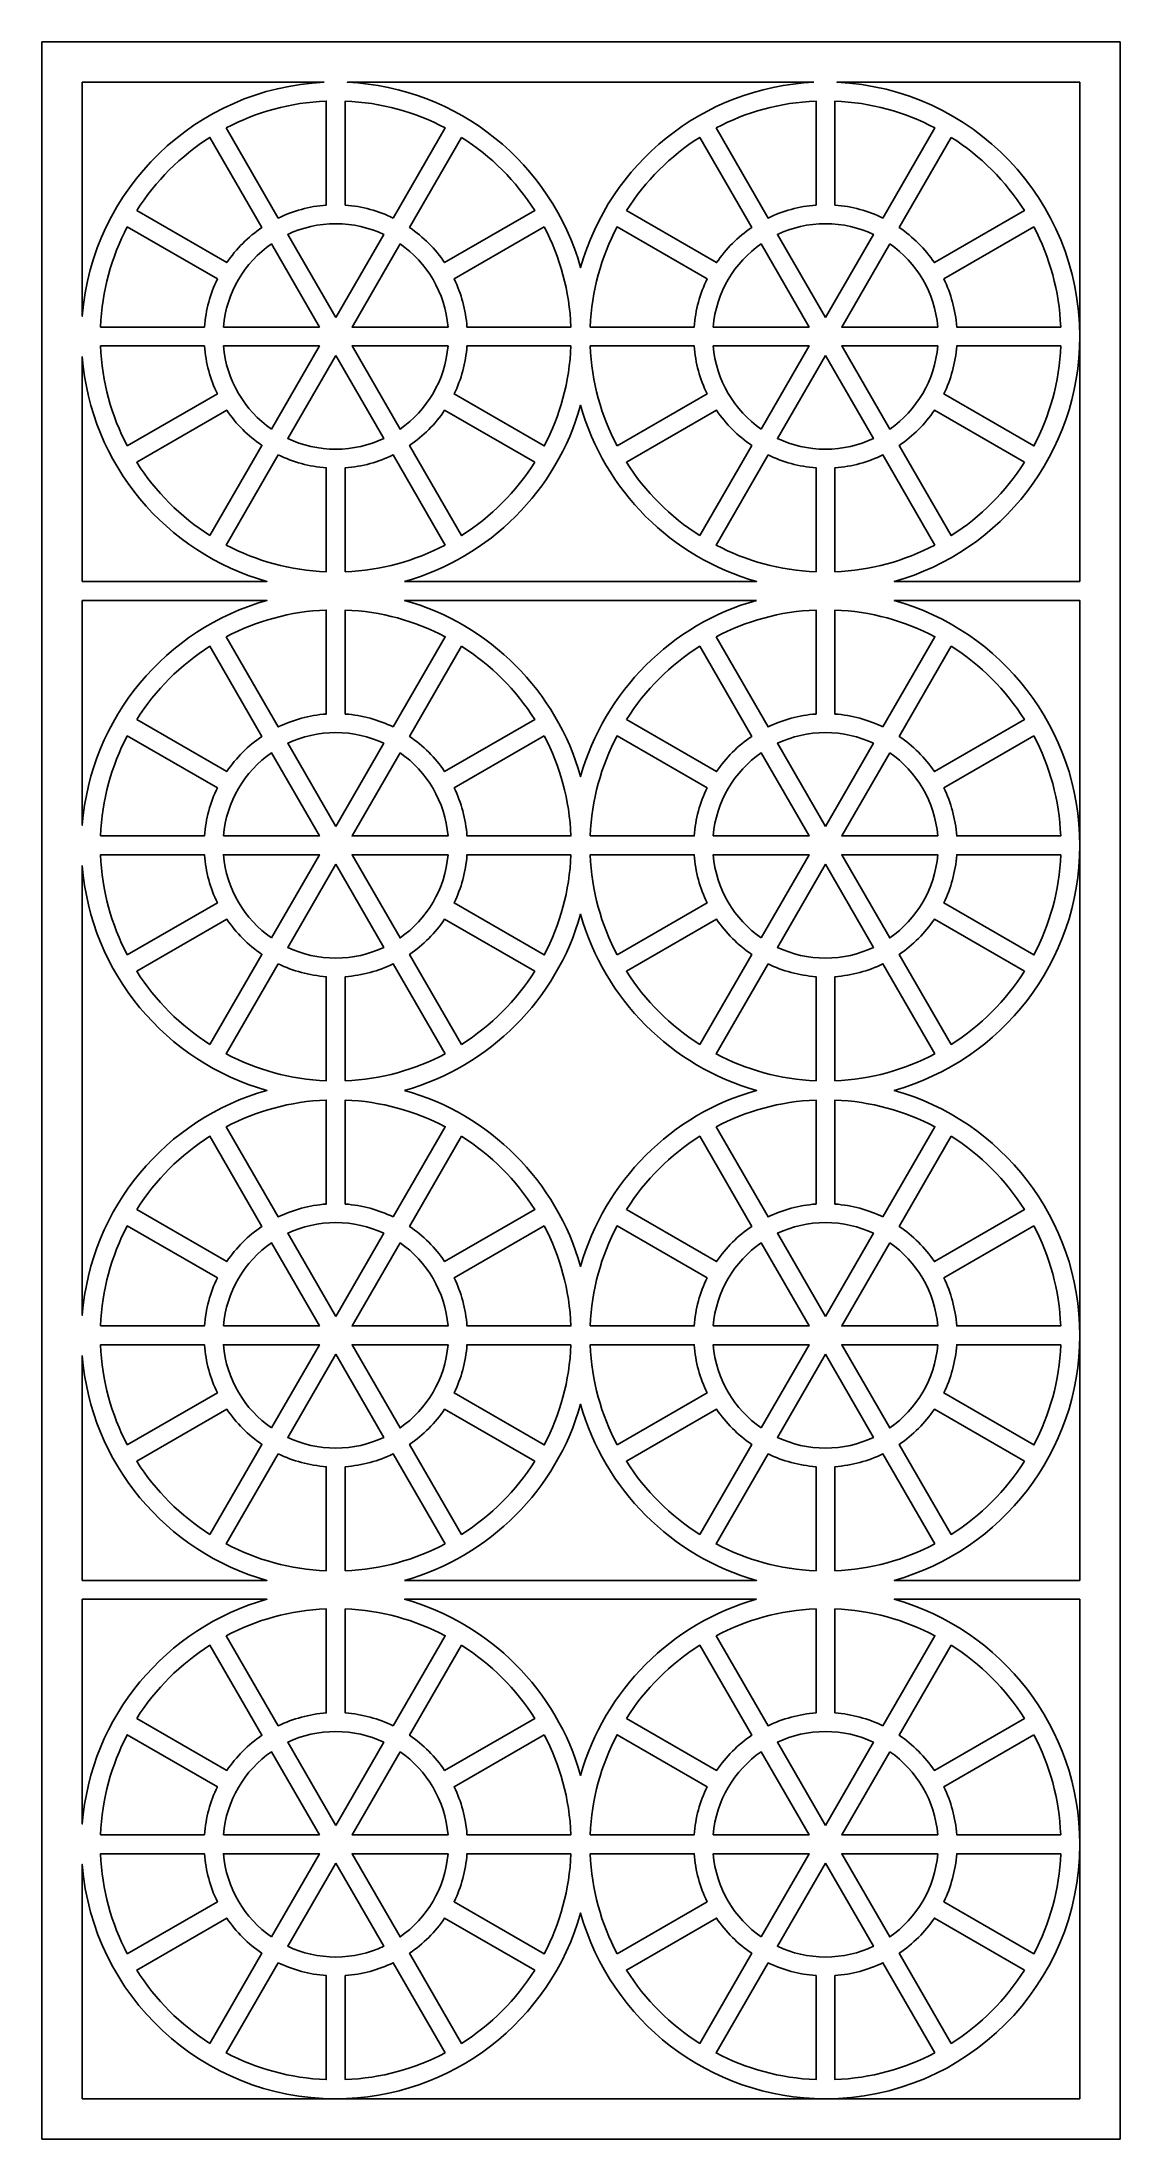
# Model space of a CAD drawing. Header units: centimetres. Extents: x -7.6 to -1.5, y -2.9 to 9.
import ezdxf

# ---------------------------------------------------------------- set-up
doc = ezdxf.new("R2010")
doc.units = ezdxf.units.CM
doc.header["$MEASUREMENT"] = 0
doc.layers.add('layer 1', color=7, linetype='Continuous')

msp = doc.modelspace()

# ---------------------------------------------------------------- linework, layer by layer
at = {"layer": 'layer 1', "color": 250}
for points, knots in [([(-7.61831, 9.00077), (-7.61831, 9.00077), (-1.49953, 9.00077), (-1.49953, 9.00077), (-1.49953, 9.00077), (-1.49953, 9.00077), (-1.49953, -2.89395), (-1.49953, -2.89395), (-1.49953, -2.89395), (-1.49953, -2.89395), (-7.61831, -2.89395), (-7.61831, -2.89395), (-7.61831, -2.89395), (-7.61831, 1.16498), (-7.61831, 5.05357), (-7.61831, 9.00077)], [0, 0, 0, 0, 0.2, 0.2, 0.2, 0.2, 0.4, 0.4, 0.4, 0.4, 0.6, 0.6, 0.6, 0.6, 1, 1, 1, 1]), ([(-6.01581, 8.77199), (-6.01581, 8.77199), (-7.38953, 8.77199), (-7.38953, 8.77199), (-7.38953, 8.77199), (-7.38953, 8.77199), (-7.38953, 7.44483), (-7.38953, 7.44483), (-7.38953, 7.44483), (-7.3328, 8.16689), (-6.74445, 8.73969), (-6.01581, 8.77199)], [0, 0, 0, 0, 0.25, 0.25, 0.25, 0.25, 0.5, 0.5, 0.5, 0.5, 1, 1, 1, 1]), ([(-3.23759, 8.77199), (-3.23759, 8.77199), (-5.8848, 8.77199), (-5.8848, 8.77199), (-5.8848, 8.77199), (-5.25239, 8.74348), (-4.72589, 8.30776), (-4.5612, 7.72086), (-4.5612, 7.72086), (-4.39652, 8.30776), (-3.86998, 8.74348), (-3.23759, 8.77199)], [0, 0, 0, 0, 0.25, 0.25, 0.25, 0.25, 0.5, 0.5, 0.5, 0.5, 1, 1, 1, 1]), ([(-1.72831, 7.33029), (-1.72831, 7.33029), (-1.72831, 8.77199), (-1.72831, 8.77199), (-1.72831, 8.77199), (-1.72831, 8.77199), (-3.10658, 8.77199), (-3.10658, 8.77199), (-3.10658, 8.77199), (-2.33977, 8.738), (-1.72831, 8.10546), (-1.72831, 7.33029)], [0, 0, 0, 0, 0.25, 0.25, 0.25, 0.25, 0.5, 0.5, 0.5, 0.5, 1, 1, 1, 1]), ([(-6.57194, 8.51322), (-6.57194, 8.51322), (-6.27687, 8.00216), (-6.27687, 8.00216), (-6.27687, 8.00216), (-6.19353, 8.04267), (-6.10155, 8.06819), (-6.00442, 8.07507), (-6.00442, 8.07507), (-6.00442, 8.07507), (-6.00442, 8.6652), (-6.00442, 8.6652), (-6.00442, 8.6652), (-6.20874, 8.65713), (-6.4012, 8.60306), (-6.57194, 8.51322)], [0, 0, 0, 0, 0.2, 0.2, 0.2, 0.2, 0.4, 0.4, 0.4, 0.4, 0.6, 0.6, 0.6, 0.6, 1, 1, 1, 1]), ([(-5.62483, 8.00212), (-5.62483, 8.00212), (-5.32974, 8.51322), (-5.32974, 8.51322), (-5.32974, 8.51322), (-5.50045, 8.60309), (-5.69294, 8.65713), (-5.89727, 8.6652), (-5.89727, 8.6652), (-5.89727, 8.6652), (-5.89727, 8.07507), (-5.89727, 8.07507), (-5.89727, 8.07507), (-5.80013, 8.06819), (-5.70816, 8.04266), (-5.62483, 8.00212)], [0, 0, 0, 0, 0.2, 0.2, 0.2, 0.2, 0.4, 0.4, 0.4, 0.4, 0.6, 0.6, 0.6, 0.6, 1, 1, 1, 1]), ([(-3.79262, 8.51322), (-3.79262, 8.51322), (-3.49756, 8.00216), (-3.49756, 8.00216), (-3.49756, 8.00216), (-3.41421, 8.04267), (-3.32223, 8.06819), (-3.2251, 8.07507), (-3.2251, 8.07507), (-3.2251, 8.07507), (-3.2251, 8.6652), (-3.2251, 8.6652), (-3.2251, 8.6652), (-3.42941, 8.65713), (-3.62188, 8.60306), (-3.79262, 8.51322)], [0, 0, 0, 0, 0.2, 0.2, 0.2, 0.2, 0.4, 0.4, 0.4, 0.4, 0.6, 0.6, 0.6, 0.6, 1, 1, 1, 1]), ([(-2.84551, 8.00212), (-2.84551, 8.00212), (-2.55042, 8.51322), (-2.55042, 8.51322), (-2.55042, 8.51322), (-2.72113, 8.60309), (-2.91362, 8.65713), (-3.11794, 8.6652), (-3.11794, 8.6652), (-3.11794, 8.6652), (-3.11794, 8.07507), (-3.11794, 8.07507), (-3.11794, 8.07507), (-3.02081, 8.06819), (-2.92884, 8.04266), (-2.84551, 8.00212)], [0, 0, 0, 0, 0.2, 0.2, 0.2, 0.2, 0.4, 0.4, 0.4, 0.4, 0.6, 0.6, 0.6, 0.6, 1, 1, 1, 1]), ([(-7.08015, 8.04418), (-7.08015, 8.04418), (-6.56899, 7.74907), (-6.56899, 7.74907), (-6.56899, 7.74907), (-6.51575, 7.82746), (-6.44802, 7.89523), (-6.36961, 7.94845), (-6.36961, 7.94845), (-6.36961, 7.94845), (-6.66469, 8.45957), (-6.66469, 8.45957), (-6.66469, 8.45957), (-6.83201, 8.3536), (-6.97411, 8.21145), (-7.08015, 8.04418)], [0, 0, 0, 0, 0.2, 0.2, 0.2, 0.2, 0.4, 0.4, 0.4, 0.4, 0.6, 0.6, 0.6, 0.6, 1, 1, 1, 1]), ([(-5.23699, 8.45954), (-5.23699, 8.45954), (-5.5321, 7.94841), (-5.5321, 7.94841), (-5.5321, 7.94841), (-5.4537, 7.89518), (-5.38591, 7.82746), (-5.33269, 7.74905), (-5.33269, 7.74905), (-5.33269, 7.74905), (-4.82158, 8.04414), (-4.82158, 8.04414), (-4.82158, 8.04414), (-4.92758, 8.21143), (-5.06972, 8.35354), (-5.23699, 8.45954)], [0, 0, 0, 0, 0.2, 0.2, 0.2, 0.2, 0.4, 0.4, 0.4, 0.4, 0.6, 0.6, 0.6, 0.6, 1, 1, 1, 1]), ([(-4.30082, 8.04418), (-4.30082, 8.04418), (-3.78968, 7.74907), (-3.78968, 7.74907), (-3.78968, 7.74907), (-3.73643, 7.82746), (-3.6687, 7.89523), (-3.59029, 7.94845), (-3.59029, 7.94845), (-3.59029, 7.94845), (-3.88537, 8.45957), (-3.88537, 8.45957), (-3.88537, 8.45957), (-4.05269, 8.3536), (-4.1948, 8.21145), (-4.30082, 8.04418)], [0, 0, 0, 0, 0.2, 0.2, 0.2, 0.2, 0.4, 0.4, 0.4, 0.4, 0.6, 0.6, 0.6, 0.6, 1, 1, 1, 1]), ([(-2.45767, 8.45954), (-2.45767, 8.45954), (-2.75278, 7.94841), (-2.75278, 7.94841), (-2.75278, 7.94841), (-2.67438, 7.89518), (-2.60659, 7.82746), (-2.55337, 7.74905), (-2.55337, 7.74905), (-2.55337, 7.74905), (-2.04226, 8.04414), (-2.04226, 8.04414), (-2.04226, 8.04414), (-2.14826, 8.21143), (-2.2904, 8.35354), (-2.45767, 8.45954)], [0, 0, 0, 0, 0.2, 0.2, 0.2, 0.2, 0.4, 0.4, 0.4, 0.4, 0.6, 0.6, 0.6, 0.6, 1, 1, 1, 1]), ([(-5.95084, 7.43745), (-5.95084, 7.43745), (-5.67856, 7.90907), (-5.67856, 7.90907), (-5.67856, 7.90907), (-5.76118, 7.94803), (-5.85344, 7.96987), (-5.95084, 7.96987), (-5.95084, 7.96987), (-6.04823, 7.96987), (-6.1405, 7.94803), (-6.22314, 7.90907), (-6.22314, 7.90907), (-6.22314, 7.90907), (-5.95084, 7.43745), (-5.95084, 7.43745)], [0, 0, 0, 0, 0.2, 0.2, 0.2, 0.2, 0.4, 0.4, 0.4, 0.4, 0.6, 0.6, 0.6, 0.6, 1, 1, 1, 1]), ([(-3.17152, 7.43745), (-3.17152, 7.43745), (-2.89924, 7.90907), (-2.89924, 7.90907), (-2.89924, 7.90907), (-2.98186, 7.94803), (-3.07412, 7.96987), (-3.17152, 7.96987), (-3.17152, 7.96987), (-3.26892, 7.96987), (-3.36118, 7.94803), (-3.44382, 7.90907), (-3.44382, 7.90907), (-3.44382, 7.90907), (-3.17152, 7.43745), (-3.17152, 7.43745)], [0, 0, 0, 0, 0.2, 0.2, 0.2, 0.2, 0.4, 0.4, 0.4, 0.4, 0.6, 0.6, 0.6, 0.6, 1, 1, 1, 1]), ([(-7.28582, 7.38389), (-7.28582, 7.38389), (-6.69564, 7.38389), (-6.69564, 7.38389), (-6.69564, 7.38389), (-6.68874, 7.48102), (-6.66326, 7.57302), (-6.6227, 7.65633), (-6.6227, 7.65633), (-6.6227, 7.65633), (-7.13385, 7.95144), (-7.13385, 7.95144), (-7.13385, 7.95144), (-7.22375, 7.78074), (-7.27776, 7.58821), (-7.28582, 7.38389)], [0, 0, 0, 0, 0.2, 0.2, 0.2, 0.2, 0.4, 0.4, 0.4, 0.4, 0.6, 0.6, 0.6, 0.6, 1, 1, 1, 1]), ([(-6.58815, 7.38389), (-6.58815, 7.38389), (-6.04365, 7.38389), (-6.04365, 7.38389), (-6.04365, 7.38389), (-6.04365, 7.38389), (-6.31588, 7.85541), (-6.31588, 7.85541), (-6.31588, 7.85541), (-6.46802, 7.74944), (-6.57194, 7.5791), (-6.58815, 7.38389)], [0, 0, 0, 0, 0.25, 0.25, 0.25, 0.25, 0.5, 0.5, 0.5, 0.5, 1, 1, 1, 1]), ([(-5.5858, 7.85541), (-5.5858, 7.85541), (-5.85804, 7.38388), (-5.85804, 7.38388), (-5.85804, 7.38388), (-5.85804, 7.38388), (-5.31354, 7.38388), (-5.31354, 7.38388), (-5.31354, 7.38388), (-5.32974, 7.57909), (-5.43368, 7.74945), (-5.5858, 7.85541)], [0, 0, 0, 0, 0.25, 0.25, 0.25, 0.25, 0.5, 0.5, 0.5, 0.5, 1, 1, 1, 1]), ([(-4.7679, 7.9514), (-4.7679, 7.9514), (-5.27898, 7.65632), (-5.27898, 7.65632), (-5.27898, 7.65632), (-5.23844, 7.573), (-5.21294, 7.48101), (-5.20604, 7.38388), (-5.20604, 7.38388), (-5.20604, 7.38388), (-4.61594, 7.38388), (-4.61594, 7.38388), (-4.61594, 7.38388), (-4.624, 7.58821), (-4.67804, 7.78069), (-4.7679, 7.9514)], [0, 0, 0, 0, 0.2, 0.2, 0.2, 0.2, 0.4, 0.4, 0.4, 0.4, 0.6, 0.6, 0.6, 0.6, 1, 1, 1, 1]), ([(-4.50651, 7.38389), (-4.50651, 7.38389), (-3.91632, 7.38389), (-3.91632, 7.38389), (-3.91632, 7.38389), (-3.90942, 7.48102), (-3.88394, 7.57302), (-3.84338, 7.65633), (-3.84338, 7.65633), (-3.84338, 7.65633), (-4.35453, 7.95144), (-4.35453, 7.95144), (-4.35453, 7.95144), (-4.44443, 7.78074), (-4.49844, 7.58821), (-4.50651, 7.38389)], [0, 0, 0, 0, 0.2, 0.2, 0.2, 0.2, 0.4, 0.4, 0.4, 0.4, 0.6, 0.6, 0.6, 0.6, 1, 1, 1, 1]), ([(-3.80883, 7.38389), (-3.80883, 7.38389), (-3.26433, 7.38389), (-3.26433, 7.38389), (-3.26433, 7.38389), (-3.26433, 7.38389), (-3.53656, 7.85541), (-3.53656, 7.85541), (-3.53656, 7.85541), (-3.68869, 7.74944), (-3.79262, 7.5791), (-3.80883, 7.38389)], [0, 0, 0, 0, 0.25, 0.25, 0.25, 0.25, 0.5, 0.5, 0.5, 0.5, 1, 1, 1, 1]), ([(-2.80648, 7.85541), (-2.80648, 7.85541), (-3.07872, 7.38388), (-3.07872, 7.38388), (-3.07872, 7.38388), (-3.07872, 7.38388), (-2.53422, 7.38388), (-2.53422, 7.38388), (-2.53422, 7.38388), (-2.55042, 7.57909), (-2.65436, 7.74945), (-2.80648, 7.85541)], [0, 0, 0, 0, 0.25, 0.25, 0.25, 0.25, 0.5, 0.5, 0.5, 0.5, 1, 1, 1, 1]), ([(-1.98858, 7.9514), (-1.98858, 7.9514), (-2.49966, 7.65632), (-2.49966, 7.65632), (-2.49966, 7.65632), (-2.45912, 7.573), (-2.43362, 7.48101), (-2.42671, 7.38388), (-2.42671, 7.38388), (-2.42671, 7.38388), (-1.83662, 7.38388), (-1.83662, 7.38388), (-1.83662, 7.38388), (-1.84468, 7.58821), (-1.89872, 7.78069), (-1.98858, 7.9514)], [0, 0, 0, 0, 0.2, 0.2, 0.2, 0.2, 0.4, 0.4, 0.4, 0.4, 0.6, 0.6, 0.6, 0.6, 1, 1, 1, 1]), ([(-7.13382, 6.70916), (-7.13382, 6.70916), (-6.62272, 7.00425), (-6.62272, 7.00425), (-6.62272, 7.00425), (-6.66324, 7.08758), (-6.68876, 7.1796), (-6.69565, 7.27673), (-6.69565, 7.27673), (-6.69565, 7.27673), (-7.28575, 7.27673), (-7.28575, 7.27673), (-7.28575, 7.27673), (-7.27769, 7.07242), (-7.22365, 6.87988), (-7.13382, 6.70916)], [0, 0, 0, 0, 0.2, 0.2, 0.2, 0.2, 0.4, 0.4, 0.4, 0.4, 0.6, 0.6, 0.6, 0.6, 1, 1, 1, 1]), ([(-6.3159, 6.80513), (-6.3159, 6.80513), (-6.04363, 7.27673), (-6.04363, 7.27673), (-6.04363, 7.27673), (-6.04363, 7.27673), (-6.58814, 7.27673), (-6.58814, 7.27673), (-6.58814, 7.27673), (-6.57194, 7.08149), (-6.468, 6.9111), (-6.3159, 6.80513)], [0, 0, 0, 0, 0.25, 0.25, 0.25, 0.25, 0.5, 0.5, 0.5, 0.5, 1, 1, 1, 1]), ([(-5.31352, 7.27674), (-5.31352, 7.27674), (-5.85805, 7.27674), (-5.85805, 7.27674), (-5.85805, 7.27674), (-5.85805, 7.27674), (-5.58579, 6.80516), (-5.58579, 6.80516), (-5.58579, 6.80516), (-5.43365, 6.91114), (-5.32972, 7.08151), (-5.31352, 7.27674)], [0, 0, 0, 0, 0.25, 0.25, 0.25, 0.25, 0.5, 0.5, 0.5, 0.5, 1, 1, 1, 1]), ([(-4.61586, 7.27674), (-4.61586, 7.27674), (-5.20604, 7.27674), (-5.20604, 7.27674), (-5.20604, 7.27674), (-5.21294, 7.1796), (-5.23843, 7.0876), (-5.27897, 7.00426), (-5.27897, 7.00426), (-5.27897, 7.00426), (-4.76781, 6.70914), (-4.76781, 6.70914), (-4.76781, 6.70914), (-4.67792, 6.87987), (-4.62393, 7.0724), (-4.61586, 7.27674)], [0, 0, 0, 0, 0.2, 0.2, 0.2, 0.2, 0.4, 0.4, 0.4, 0.4, 0.6, 0.6, 0.6, 0.6, 1, 1, 1, 1]), ([(-4.3545, 6.70916), (-4.3545, 6.70916), (-3.8434, 7.00425), (-3.8434, 7.00425), (-3.8434, 7.00425), (-3.88391, 7.08758), (-3.90944, 7.1796), (-3.91633, 7.27673), (-3.91633, 7.27673), (-3.91633, 7.27673), (-4.50643, 7.27673), (-4.50643, 7.27673), (-4.50643, 7.27673), (-4.49837, 7.07242), (-4.44433, 6.87988), (-4.3545, 6.70916)], [0, 0, 0, 0, 0.2, 0.2, 0.2, 0.2, 0.4, 0.4, 0.4, 0.4, 0.6, 0.6, 0.6, 0.6, 1, 1, 1, 1]), ([(-3.53658, 6.80513), (-3.53658, 6.80513), (-3.2643, 7.27673), (-3.2643, 7.27673), (-3.2643, 7.27673), (-3.2643, 7.27673), (-3.80882, 7.27673), (-3.80882, 7.27673), (-3.80882, 7.27673), (-3.79262, 7.08149), (-3.68868, 6.9111), (-3.53658, 6.80513)], [0, 0, 0, 0, 0.25, 0.25, 0.25, 0.25, 0.5, 0.5, 0.5, 0.5, 1, 1, 1, 1]), ([(-2.5342, 7.27674), (-2.5342, 7.27674), (-3.07873, 7.27674), (-3.07873, 7.27674), (-3.07873, 7.27674), (-3.07873, 7.27674), (-2.80646, 6.80516), (-2.80646, 6.80516), (-2.80646, 6.80516), (-2.65433, 6.91114), (-2.5504, 7.08151), (-2.5342, 7.27674)], [0, 0, 0, 0, 0.25, 0.25, 0.25, 0.25, 0.5, 0.5, 0.5, 0.5, 1, 1, 1, 1]), ([(-1.72831, 5.94066), (-1.72831, 5.94066), (-1.72831, 7.33029), (-1.72831, 7.33029), (-1.72831, 7.33029), (-1.72831, 6.66878), (-2.17365, 6.11111), (-2.78079, 5.94066), (-2.78079, 5.94066), (-2.78079, 5.94066), (-1.72831, 5.94066), (-1.72831, 5.94066)], [0, 0, 0, 0, 0.25, 0.25, 0.25, 0.25, 0.5, 0.5, 0.5, 0.5, 1, 1, 1, 1]), ([(-1.83654, 7.27674), (-1.83654, 7.27674), (-2.42671, 7.27674), (-2.42671, 7.27674), (-2.42671, 7.27674), (-2.43362, 7.1796), (-2.45911, 7.0876), (-2.49964, 7.00426), (-2.49964, 7.00426), (-2.49964, 7.00426), (-1.98848, 6.70914), (-1.98848, 6.70914), (-1.98848, 6.70914), (-1.89861, 6.87987), (-1.84461, 7.0724), (-1.83654, 7.27674)], [0, 0, 0, 0, 0.2, 0.2, 0.2, 0.2, 0.4, 0.4, 0.4, 0.4, 0.6, 0.6, 0.6, 0.6, 1, 1, 1, 1]), ([(-7.38953, 7.21605), (-7.38953, 7.21605), (-7.38953, 5.94066), (-7.38953, 5.94066), (-7.38953, 5.94066), (-7.38953, 5.94066), (-6.34158, 5.94066), (-6.34158, 5.94066), (-6.34158, 5.94066), (-6.91342, 6.1012), (-7.34167, 6.60527), (-7.38953, 7.21605)], [0, 0, 0, 0, 0.25, 0.25, 0.25, 0.25, 0.5, 0.5, 0.5, 0.5, 1, 1, 1, 1]), ([(-5.95084, 7.22314), (-5.95084, 7.22314), (-6.22315, 6.75148), (-6.22315, 6.75148), (-6.22315, 6.75148), (-6.14053, 6.71252), (-6.04824, 6.69073), (-5.95084, 6.69073), (-5.95084, 6.69073), (-5.85344, 6.69073), (-5.76115, 6.71252), (-5.67854, 6.7515), (-5.67854, 6.7515), (-5.67854, 6.7515), (-5.95084, 7.22314), (-5.95084, 7.22314)], [0, 0, 0, 0, 0.2, 0.2, 0.2, 0.2, 0.4, 0.4, 0.4, 0.4, 0.6, 0.6, 0.6, 0.6, 1, 1, 1, 1]), ([(-3.17152, 7.22314), (-3.17152, 7.22314), (-3.44383, 6.75148), (-3.44383, 6.75148), (-3.44383, 6.75148), (-3.36121, 6.71252), (-3.26892, 6.69073), (-3.17152, 6.69073), (-3.17152, 6.69073), (-3.07412, 6.69073), (-2.98183, 6.71252), (-2.89922, 6.7515), (-2.89922, 6.7515), (-2.89922, 6.7515), (-3.17152, 7.22314), (-3.17152, 7.22314)], [0, 0, 0, 0, 0.2, 0.2, 0.2, 0.2, 0.4, 0.4, 0.4, 0.4, 0.6, 0.6, 0.6, 0.6, 1, 1, 1, 1]), ([(-6.66471, 6.20096), (-6.66471, 6.20096), (-6.36963, 6.71209), (-6.36963, 6.71209), (-6.36963, 6.71209), (-6.44803, 6.76532), (-6.51583, 6.83308), (-6.56905, 6.91151), (-6.56905, 6.91151), (-6.56905, 6.91151), (-7.08015, 6.61643), (-7.08015, 6.61643), (-7.08015, 6.61643), (-6.97416, 6.44912), (-6.832, 6.30695), (-6.66471, 6.20096)], [0, 0, 0, 0, 0.2, 0.2, 0.2, 0.2, 0.4, 0.4, 0.4, 0.4, 0.6, 0.6, 0.6, 0.6, 1, 1, 1, 1]), ([(-5.55997, 5.94066), (-5.55997, 5.94066), (-3.56244, 5.94066), (-3.56244, 5.94066), (-3.56244, 5.94066), (-4.04527, 6.07626), (-4.42571, 6.45678), (-4.5612, 6.93967), (-4.5612, 6.93967), (-4.6967, 6.45678), (-5.07713, 6.07626), (-5.55997, 5.94066)], [0, 0, 0, 0, 0.25, 0.25, 0.25, 0.25, 0.5, 0.5, 0.5, 0.5, 1, 1, 1, 1]), ([(-4.8215, 6.61642), (-4.8215, 6.61642), (-5.33264, 6.91153), (-5.33264, 6.91153), (-5.33264, 6.91153), (-5.38587, 6.8331), (-5.45362, 6.76533), (-5.53205, 6.71209), (-5.53205, 6.71209), (-5.53205, 6.71209), (-5.23695, 6.20098), (-5.23695, 6.20098), (-5.23695, 6.20098), (-5.06963, 6.30697), (-4.92751, 6.44911), (-4.8215, 6.61642)], [0, 0, 0, 0, 0.2, 0.2, 0.2, 0.2, 0.4, 0.4, 0.4, 0.4, 0.6, 0.6, 0.6, 0.6, 1, 1, 1, 1]), ([(-3.8854, 6.20096), (-3.8854, 6.20096), (-3.59031, 6.71209), (-3.59031, 6.71209), (-3.59031, 6.71209), (-3.66871, 6.76532), (-3.7365, 6.83308), (-3.78973, 6.91151), (-3.78973, 6.91151), (-3.78973, 6.91151), (-4.30082, 6.61643), (-4.30082, 6.61643), (-4.30082, 6.61643), (-4.19484, 6.44912), (-4.05268, 6.30695), (-3.8854, 6.20096)], [0, 0, 0, 0, 0.2, 0.2, 0.2, 0.2, 0.4, 0.4, 0.4, 0.4, 0.6, 0.6, 0.6, 0.6, 1, 1, 1, 1]), ([(-2.04218, 6.61642), (-2.04218, 6.61642), (-2.55332, 6.91153), (-2.55332, 6.91153), (-2.55332, 6.91153), (-2.60655, 6.8331), (-2.6743, 6.76533), (-2.75273, 6.71209), (-2.75273, 6.71209), (-2.75273, 6.71209), (-2.45763, 6.20098), (-2.45763, 6.20098), (-2.45763, 6.20098), (-2.29031, 6.30697), (-2.14818, 6.44911), (-2.04218, 6.61642)], [0, 0, 0, 0, 0.2, 0.2, 0.2, 0.2, 0.4, 0.4, 0.4, 0.4, 0.6, 0.6, 0.6, 0.6, 1, 1, 1, 1]), ([(-6.27689, 6.6584), (-6.27689, 6.6584), (-6.572, 6.14727), (-6.572, 6.14727), (-6.572, 6.14727), (-6.40128, 6.05741), (-6.20876, 6.00344), (-6.00442, 5.99538), (-6.00442, 5.99538), (-6.00442, 5.99538), (-6.00442, 6.5855), (-6.00442, 6.5855), (-6.00442, 6.5855), (-6.10157, 6.5924), (-6.19356, 6.61787), (-6.27689, 6.6584)], [0, 0, 0, 0, 0.2, 0.2, 0.2, 0.2, 0.4, 0.4, 0.4, 0.4, 0.6, 0.6, 0.6, 0.6, 1, 1, 1, 1]), ([(-5.32971, 6.14732), (-5.32971, 6.14732), (-5.62478, 6.65839), (-5.62478, 6.65839), (-5.62478, 6.65839), (-5.70811, 6.61787), (-5.80012, 6.5924), (-5.89727, 6.5855), (-5.89727, 6.5855), (-5.89727, 6.5855), (-5.89727, 5.99538), (-5.89727, 5.99538), (-5.89727, 5.99538), (-5.69293, 6.00345), (-5.50045, 6.05746), (-5.32971, 6.14732)], [0, 0, 0, 0, 0.2, 0.2, 0.2, 0.2, 0.4, 0.4, 0.4, 0.4, 0.6, 0.6, 0.6, 0.6, 1, 1, 1, 1]), ([(-3.49756, 6.6584), (-3.49756, 6.6584), (-3.79268, 6.14727), (-3.79268, 6.14727), (-3.79268, 6.14727), (-3.62196, 6.05741), (-3.42944, 6.00344), (-3.2251, 5.99538), (-3.2251, 5.99538), (-3.2251, 5.99538), (-3.2251, 6.5855), (-3.2251, 6.5855), (-3.2251, 6.5855), (-3.32224, 6.5924), (-3.41423, 6.61787), (-3.49756, 6.6584)], [0, 0, 0, 0, 0.2, 0.2, 0.2, 0.2, 0.4, 0.4, 0.4, 0.4, 0.6, 0.6, 0.6, 0.6, 1, 1, 1, 1]), ([(-2.55039, 6.14732), (-2.55039, 6.14732), (-2.84546, 6.65839), (-2.84546, 6.65839), (-2.84546, 6.65839), (-2.92879, 6.61787), (-3.0208, 6.5924), (-3.11794, 6.5855), (-3.11794, 6.5855), (-3.11794, 6.5855), (-3.11794, 5.99538), (-3.11794, 5.99538), (-3.11794, 5.99538), (-2.91361, 6.00345), (-2.72113, 6.05746), (-2.55039, 6.14732)], [0, 0, 0, 0, 0.2, 0.2, 0.2, 0.2, 0.4, 0.4, 0.4, 0.4, 0.6, 0.6, 0.6, 0.6, 1, 1, 1, 1]), ([(-7.38953, 5.83351), (-7.38953, 5.83351), (-7.38953, 4.55805), (-7.38953, 4.55805), (-7.38953, 4.55805), (-7.34166, 5.16896), (-6.91323, 5.67308), (-6.34123, 5.83351), (-6.34123, 5.83351), (-6.34123, 5.83351), (-7.38953, 5.83351), (-7.38953, 5.83351)], [0, 0, 0, 0, 0.25, 0.25, 0.25, 0.25, 0.5, 0.5, 0.5, 0.5, 1, 1, 1, 1]), ([(-3.56206, 5.83351), (-3.56206, 5.83351), (-5.56035, 5.83351), (-5.56035, 5.83351), (-5.56035, 5.83351), (-5.07734, 5.698), (-4.69673, 5.3174), (-4.5612, 4.83439), (-4.5612, 4.83439), (-4.42568, 5.3174), (-4.04507, 5.698), (-3.56206, 5.83351)], [0, 0, 0, 0, 0.25, 0.25, 0.25, 0.25, 0.5, 0.5, 0.5, 0.5, 1, 1, 1, 1]), ([(-1.72831, 4.44382), (-1.72831, 4.44382), (-1.72831, 5.83351), (-1.72831, 5.83351), (-1.72831, 5.83351), (-1.72831, 5.83351), (-2.78115, 5.83351), (-2.78115, 5.83351), (-2.78115, 5.83351), (-2.17383, 5.66318), (-1.72831, 5.10546), (-1.72831, 4.44382)], [0, 0, 0, 0, 0.25, 0.25, 0.25, 0.25, 0.5, 0.5, 0.5, 0.5, 1, 1, 1, 1]), ([(-6.57194, 5.62675), (-6.57194, 5.62675), (-6.27687, 5.11569), (-6.27687, 5.11569), (-6.27687, 5.11569), (-6.19353, 5.1562), (-6.10155, 5.18171), (-6.00442, 5.1886), (-6.00442, 5.1886), (-6.00442, 5.1886), (-6.00442, 5.77872), (-6.00442, 5.77872), (-6.00442, 5.77872), (-6.20874, 5.77065), (-6.4012, 5.71659), (-6.57194, 5.62675)], [0, 0, 0, 0, 0.2, 0.2, 0.2, 0.2, 0.4, 0.4, 0.4, 0.4, 0.6, 0.6, 0.6, 0.6, 1, 1, 1, 1]), ([(-5.62483, 5.11564), (-5.62483, 5.11564), (-5.32974, 5.62675), (-5.32974, 5.62675), (-5.32974, 5.62675), (-5.50045, 5.71662), (-5.69294, 5.77065), (-5.89727, 5.77872), (-5.89727, 5.77872), (-5.89727, 5.77872), (-5.89727, 5.1886), (-5.89727, 5.1886), (-5.89727, 5.1886), (-5.80013, 5.18171), (-5.70816, 5.15619), (-5.62483, 5.11564)], [0, 0, 0, 0, 0.2, 0.2, 0.2, 0.2, 0.4, 0.4, 0.4, 0.4, 0.6, 0.6, 0.6, 0.6, 1, 1, 1, 1]), ([(-3.79262, 5.62675), (-3.79262, 5.62675), (-3.49756, 5.11569), (-3.49756, 5.11569), (-3.49756, 5.11569), (-3.41421, 5.1562), (-3.32223, 5.18171), (-3.2251, 5.1886), (-3.2251, 5.1886), (-3.2251, 5.1886), (-3.2251, 5.77872), (-3.2251, 5.77872), (-3.2251, 5.77872), (-3.42941, 5.77065), (-3.62188, 5.71659), (-3.79262, 5.62675)], [0, 0, 0, 0, 0.2, 0.2, 0.2, 0.2, 0.4, 0.4, 0.4, 0.4, 0.6, 0.6, 0.6, 0.6, 1, 1, 1, 1]), ([(-2.84551, 5.11564), (-2.84551, 5.11564), (-2.55042, 5.62675), (-2.55042, 5.62675), (-2.55042, 5.62675), (-2.72113, 5.71662), (-2.91362, 5.77065), (-3.11794, 5.77872), (-3.11794, 5.77872), (-3.11794, 5.77872), (-3.11794, 5.1886), (-3.11794, 5.1886), (-3.11794, 5.1886), (-3.02081, 5.18171), (-2.92884, 5.15619), (-2.84551, 5.11564)], [0, 0, 0, 0, 0.2, 0.2, 0.2, 0.2, 0.4, 0.4, 0.4, 0.4, 0.6, 0.6, 0.6, 0.6, 1, 1, 1, 1]), ([(-7.08015, 5.15771), (-7.08015, 5.15771), (-6.56899, 4.86259), (-6.56899, 4.86259), (-6.56899, 4.86259), (-6.51575, 4.94098), (-6.44802, 5.00876), (-6.36961, 5.06198), (-6.36961, 5.06198), (-6.36961, 5.06198), (-6.66469, 5.5731), (-6.66469, 5.5731), (-6.66469, 5.5731), (-6.83201, 5.46712), (-6.97411, 5.32498), (-7.08015, 5.15771)], [0, 0, 0, 0, 0.2, 0.2, 0.2, 0.2, 0.4, 0.4, 0.4, 0.4, 0.6, 0.6, 0.6, 0.6, 1, 1, 1, 1]), ([(-5.23699, 5.57306), (-5.23699, 5.57306), (-5.5321, 5.06194), (-5.5321, 5.06194), (-5.5321, 5.06194), (-5.4537, 5.00871), (-5.38591, 4.94098), (-5.33269, 4.86258), (-5.33269, 4.86258), (-5.33269, 4.86258), (-4.82158, 5.15767), (-4.82158, 5.15767), (-4.82158, 5.15767), (-4.92758, 5.32496), (-5.06972, 5.46707), (-5.23699, 5.57306)], [0, 0, 0, 0, 0.2, 0.2, 0.2, 0.2, 0.4, 0.4, 0.4, 0.4, 0.6, 0.6, 0.6, 0.6, 1, 1, 1, 1]), ([(-4.30082, 5.15771), (-4.30082, 5.15771), (-3.78968, 4.86259), (-3.78968, 4.86259), (-3.78968, 4.86259), (-3.73643, 4.94098), (-3.6687, 5.00876), (-3.59029, 5.06198), (-3.59029, 5.06198), (-3.59029, 5.06198), (-3.88537, 5.5731), (-3.88537, 5.5731), (-3.88537, 5.5731), (-4.05269, 5.46712), (-4.1948, 5.32498), (-4.30082, 5.15771)], [0, 0, 0, 0, 0.2, 0.2, 0.2, 0.2, 0.4, 0.4, 0.4, 0.4, 0.6, 0.6, 0.6, 0.6, 1, 1, 1, 1]), ([(-2.45767, 5.57306), (-2.45767, 5.57306), (-2.75278, 5.06194), (-2.75278, 5.06194), (-2.75278, 5.06194), (-2.67438, 5.00871), (-2.60659, 4.94098), (-2.55337, 4.86258), (-2.55337, 4.86258), (-2.55337, 4.86258), (-2.04226, 5.15767), (-2.04226, 5.15767), (-2.04226, 5.15767), (-2.14826, 5.32496), (-2.2904, 5.46707), (-2.45767, 5.57306)], [0, 0, 0, 0, 0.2, 0.2, 0.2, 0.2, 0.4, 0.4, 0.4, 0.4, 0.6, 0.6, 0.6, 0.6, 1, 1, 1, 1]), ([(-7.28582, 4.49742), (-7.28582, 4.49742), (-6.69564, 4.49742), (-6.69564, 4.49742), (-6.69564, 4.49742), (-6.68874, 4.59455), (-6.66326, 4.68655), (-6.6227, 4.76986), (-6.6227, 4.76986), (-6.6227, 4.76986), (-7.13385, 5.06497), (-7.13385, 5.06497), (-7.13385, 5.06497), (-7.22375, 4.89427), (-7.27776, 4.70173), (-7.28582, 4.49742)], [0, 0, 0, 0, 0.2, 0.2, 0.2, 0.2, 0.4, 0.4, 0.4, 0.4, 0.6, 0.6, 0.6, 0.6, 1, 1, 1, 1]), ([(-5.95084, 4.55097), (-5.95084, 4.55097), (-5.67856, 5.02259), (-5.67856, 5.02259), (-5.67856, 5.02259), (-5.76118, 5.06156), (-5.85344, 5.0834), (-5.95084, 5.0834), (-5.95084, 5.0834), (-6.04823, 5.0834), (-6.1405, 5.06155), (-6.22314, 5.0226), (-6.22314, 5.0226), (-6.22314, 5.0226), (-5.95084, 4.55097), (-5.95084, 4.55097)], [0, 0, 0, 0, 0.2, 0.2, 0.2, 0.2, 0.4, 0.4, 0.4, 0.4, 0.6, 0.6, 0.6, 0.6, 1, 1, 1, 1]), ([(-4.7679, 5.06493), (-4.7679, 5.06493), (-5.27898, 4.76985), (-5.27898, 4.76985), (-5.27898, 4.76985), (-5.23844, 4.68653), (-5.21294, 4.59454), (-5.20604, 4.4974), (-5.20604, 4.4974), (-5.20604, 4.4974), (-4.61594, 4.4974), (-4.61594, 4.4974), (-4.61594, 4.4974), (-4.624, 4.70173), (-4.67804, 4.89421), (-4.7679, 5.06493)], [0, 0, 0, 0, 0.2, 0.2, 0.2, 0.2, 0.4, 0.4, 0.4, 0.4, 0.6, 0.6, 0.6, 0.6, 1, 1, 1, 1]), ([(-4.50651, 4.49742), (-4.50651, 4.49742), (-3.91632, 4.49742), (-3.91632, 4.49742), (-3.91632, 4.49742), (-3.90942, 4.59455), (-3.88394, 4.68655), (-3.84338, 4.76986), (-3.84338, 4.76986), (-3.84338, 4.76986), (-4.35453, 5.06497), (-4.35453, 5.06497), (-4.35453, 5.06497), (-4.44443, 4.89427), (-4.49844, 4.70173), (-4.50651, 4.49742)], [0, 0, 0, 0, 0.2, 0.2, 0.2, 0.2, 0.4, 0.4, 0.4, 0.4, 0.6, 0.6, 0.6, 0.6, 1, 1, 1, 1]), ([(-3.17152, 4.55097), (-3.17152, 4.55097), (-2.89924, 5.02259), (-2.89924, 5.02259), (-2.89924, 5.02259), (-2.98186, 5.06156), (-3.07412, 5.0834), (-3.17152, 5.0834), (-3.17152, 5.0834), (-3.26892, 5.0834), (-3.36118, 5.06155), (-3.44382, 5.0226), (-3.44382, 5.0226), (-3.44382, 5.0226), (-3.17152, 4.55097), (-3.17152, 4.55097)], [0, 0, 0, 0, 0.2, 0.2, 0.2, 0.2, 0.4, 0.4, 0.4, 0.4, 0.6, 0.6, 0.6, 0.6, 1, 1, 1, 1]), ([(-1.98858, 5.06493), (-1.98858, 5.06493), (-2.49966, 4.76985), (-2.49966, 4.76985), (-2.49966, 4.76985), (-2.45912, 4.68653), (-2.43362, 4.59454), (-2.42671, 4.4974), (-2.42671, 4.4974), (-2.42671, 4.4974), (-1.83662, 4.4974), (-1.83662, 4.4974), (-1.83662, 4.4974), (-1.84468, 4.70173), (-1.89872, 4.89421), (-1.98858, 5.06493)], [0, 0, 0, 0, 0.2, 0.2, 0.2, 0.2, 0.4, 0.4, 0.4, 0.4, 0.6, 0.6, 0.6, 0.6, 1, 1, 1, 1]), ([(-6.58815, 4.49742), (-6.58815, 4.49742), (-6.04365, 4.49742), (-6.04365, 4.49742), (-6.04365, 4.49742), (-6.04365, 4.49742), (-6.31588, 4.96893), (-6.31588, 4.96893), (-6.31588, 4.96893), (-6.46802, 4.86297), (-6.57194, 4.69263), (-6.58815, 4.49742)], [0, 0, 0, 0, 0.25, 0.25, 0.25, 0.25, 0.5, 0.5, 0.5, 0.5, 1, 1, 1, 1]), ([(-5.5858, 4.96894), (-5.5858, 4.96894), (-5.85804, 4.4974), (-5.85804, 4.4974), (-5.85804, 4.4974), (-5.85804, 4.4974), (-5.31354, 4.4974), (-5.31354, 4.4974), (-5.31354, 4.4974), (-5.32974, 4.69262), (-5.43368, 4.86298), (-5.5858, 4.96894)], [0, 0, 0, 0, 0.25, 0.25, 0.25, 0.25, 0.5, 0.5, 0.5, 0.5, 1, 1, 1, 1]), ([(-3.80883, 4.49742), (-3.80883, 4.49742), (-3.26433, 4.49742), (-3.26433, 4.49742), (-3.26433, 4.49742), (-3.26433, 4.49742), (-3.53656, 4.96893), (-3.53656, 4.96893), (-3.53656, 4.96893), (-3.68869, 4.86297), (-3.79262, 4.69263), (-3.80883, 4.49742)], [0, 0, 0, 0, 0.25, 0.25, 0.25, 0.25, 0.5, 0.5, 0.5, 0.5, 1, 1, 1, 1]), ([(-2.80648, 4.96894), (-2.80648, 4.96894), (-3.07872, 4.4974), (-3.07872, 4.4974), (-3.07872, 4.4974), (-3.07872, 4.4974), (-2.53422, 4.4974), (-2.53422, 4.4974), (-2.53422, 4.4974), (-2.55042, 4.69262), (-2.65436, 4.86298), (-2.80648, 4.96894)], [0, 0, 0, 0, 0.25, 0.25, 0.25, 0.25, 0.5, 0.5, 0.5, 0.5, 1, 1, 1, 1]), ([(-1.72831, 1.6645), (-1.72831, 1.6645), (-1.72831, 4.44382), (-1.72831, 4.44382), (-1.72831, 4.44382), (-1.72831, 3.78226), (-2.17373, 3.22455), (-2.78095, 3.05417), (-2.78095, 3.05417), (-2.17373, 2.88379), (-1.72831, 2.32608), (-1.72831, 1.6645)], [0, 0, 0, 0, 0.25, 0.25, 0.25, 0.25, 0.5, 0.5, 0.5, 0.5, 1, 1, 1, 1]), ([(-7.38953, 4.32958), (-7.38953, 4.32958), (-7.38953, 1.77874), (-7.38953, 1.77874), (-7.38953, 1.77874), (-7.34166, 2.38958), (-6.91333, 2.89366), (-6.34142, 3.05415), (-6.34142, 3.05415), (-6.91333, 3.21464), (-7.34166, 3.71875), (-7.38953, 4.32958)], [0, 0, 0, 0, 0.25, 0.25, 0.25, 0.25, 0.5, 0.5, 0.5, 0.5, 1, 1, 1, 1]), ([(-7.13382, 3.82269), (-7.13382, 3.82269), (-6.62272, 4.11777), (-6.62272, 4.11777), (-6.62272, 4.11777), (-6.66324, 4.2011), (-6.68876, 4.29313), (-6.69565, 4.39025), (-6.69565, 4.39025), (-6.69565, 4.39025), (-7.28575, 4.39025), (-7.28575, 4.39025), (-7.28575, 4.39025), (-7.27769, 4.18595), (-7.22365, 3.9934), (-7.13382, 3.82269)], [0, 0, 0, 0, 0.2, 0.2, 0.2, 0.2, 0.4, 0.4, 0.4, 0.4, 0.6, 0.6, 0.6, 0.6, 1, 1, 1, 1]), ([(-6.3159, 3.91865), (-6.3159, 3.91865), (-6.04363, 4.39025), (-6.04363, 4.39025), (-6.04363, 4.39025), (-6.04363, 4.39025), (-6.58814, 4.39025), (-6.58814, 4.39025), (-6.58814, 4.39025), (-6.57194, 4.19502), (-6.468, 4.02463), (-6.3159, 3.91865)], [0, 0, 0, 0, 0.25, 0.25, 0.25, 0.25, 0.5, 0.5, 0.5, 0.5, 1, 1, 1, 1]), ([(-5.95084, 4.33667), (-5.95084, 4.33667), (-6.22315, 3.86501), (-6.22315, 3.86501), (-6.22315, 3.86501), (-6.14053, 3.82605), (-6.04824, 3.80426), (-5.95084, 3.80426), (-5.95084, 3.80426), (-5.85344, 3.80426), (-5.76115, 3.82605), (-5.67854, 3.86502), (-5.67854, 3.86502), (-5.67854, 3.86502), (-5.95084, 4.33667), (-5.95084, 4.33667)], [0, 0, 0, 0, 0.2, 0.2, 0.2, 0.2, 0.4, 0.4, 0.4, 0.4, 0.6, 0.6, 0.6, 0.6, 1, 1, 1, 1]), ([(-5.31352, 4.39026), (-5.31352, 4.39026), (-5.85805, 4.39026), (-5.85805, 4.39026), (-5.85805, 4.39026), (-5.85805, 4.39026), (-5.58579, 3.91869), (-5.58579, 3.91869), (-5.58579, 3.91869), (-5.43365, 4.02467), (-5.32972, 4.19503), (-5.31352, 4.39026)], [0, 0, 0, 0, 0.25, 0.25, 0.25, 0.25, 0.5, 0.5, 0.5, 0.5, 1, 1, 1, 1]), ([(-4.61586, 4.39026), (-4.61586, 4.39026), (-5.20604, 4.39026), (-5.20604, 4.39026), (-5.20604, 4.39026), (-5.21294, 4.29313), (-5.23843, 4.20113), (-5.27897, 4.11778), (-5.27897, 4.11778), (-5.27897, 4.11778), (-4.76781, 3.82267), (-4.76781, 3.82267), (-4.76781, 3.82267), (-4.67792, 3.99339), (-4.62393, 4.18592), (-4.61586, 4.39026)], [0, 0, 0, 0, 0.2, 0.2, 0.2, 0.2, 0.4, 0.4, 0.4, 0.4, 0.6, 0.6, 0.6, 0.6, 1, 1, 1, 1]), ([(-4.3545, 3.82269), (-4.3545, 3.82269), (-3.8434, 4.11777), (-3.8434, 4.11777), (-3.8434, 4.11777), (-3.88391, 4.2011), (-3.90944, 4.29313), (-3.91633, 4.39025), (-3.91633, 4.39025), (-3.91633, 4.39025), (-4.50643, 4.39025), (-4.50643, 4.39025), (-4.50643, 4.39025), (-4.49837, 4.18595), (-4.44433, 3.9934), (-4.3545, 3.82269)], [0, 0, 0, 0, 0.2, 0.2, 0.2, 0.2, 0.4, 0.4, 0.4, 0.4, 0.6, 0.6, 0.6, 0.6, 1, 1, 1, 1]), ([(-3.53658, 3.91865), (-3.53658, 3.91865), (-3.2643, 4.39025), (-3.2643, 4.39025), (-3.2643, 4.39025), (-3.2643, 4.39025), (-3.80882, 4.39025), (-3.80882, 4.39025), (-3.80882, 4.39025), (-3.79262, 4.19502), (-3.68868, 4.02463), (-3.53658, 3.91865)], [0, 0, 0, 0, 0.25, 0.25, 0.25, 0.25, 0.5, 0.5, 0.5, 0.5, 1, 1, 1, 1]), ([(-3.17152, 4.33667), (-3.17152, 4.33667), (-3.44383, 3.86501), (-3.44383, 3.86501), (-3.44383, 3.86501), (-3.36121, 3.82605), (-3.26892, 3.80426), (-3.17152, 3.80426), (-3.17152, 3.80426), (-3.07412, 3.80426), (-2.98183, 3.82605), (-2.89922, 3.86502), (-2.89922, 3.86502), (-2.89922, 3.86502), (-3.17152, 4.33667), (-3.17152, 4.33667)], [0, 0, 0, 0, 0.2, 0.2, 0.2, 0.2, 0.4, 0.4, 0.4, 0.4, 0.6, 0.6, 0.6, 0.6, 1, 1, 1, 1]), ([(-2.5342, 4.39026), (-2.5342, 4.39026), (-3.07873, 4.39026), (-3.07873, 4.39026), (-3.07873, 4.39026), (-3.07873, 4.39026), (-2.80646, 3.91869), (-2.80646, 3.91869), (-2.80646, 3.91869), (-2.65433, 4.02467), (-2.5504, 4.19503), (-2.5342, 4.39026)], [0, 0, 0, 0, 0.25, 0.25, 0.25, 0.25, 0.5, 0.5, 0.5, 0.5, 1, 1, 1, 1]), ([(-1.83654, 4.39026), (-1.83654, 4.39026), (-2.42671, 4.39026), (-2.42671, 4.39026), (-2.42671, 4.39026), (-2.43362, 4.29313), (-2.45911, 4.20113), (-2.49964, 4.11778), (-2.49964, 4.11778), (-2.49964, 4.11778), (-1.98848, 3.82267), (-1.98848, 3.82267), (-1.98848, 3.82267), (-1.89861, 3.99339), (-1.84461, 4.18592), (-1.83654, 4.39026)], [0, 0, 0, 0, 0.2, 0.2, 0.2, 0.2, 0.4, 0.4, 0.4, 0.4, 0.6, 0.6, 0.6, 0.6, 1, 1, 1, 1]), ([(-5.56027, 3.05415), (-5.0773, 3.18967), (-4.69674, 3.5702), (-4.5612, 4.05315), (-4.5612, 4.05315), (-4.42567, 3.5702), (-4.04513, 3.18969), (-3.56219, 3.05417), (-3.56219, 3.05417), (-4.04513, 2.91864), (-4.42568, 2.53811), (-4.5612, 2.05516), (-4.5612, 2.05516), (-4.69674, 2.53811), (-5.0773, 2.91862), (-5.56027, 3.05415)], [0, 0, 0, 0, 0.2, 0.2, 0.2, 0.2, 0.4, 0.4, 0.4, 0.4, 0.6, 0.6, 0.6, 0.6, 1, 1, 1, 1]), ([(-6.66471, 3.31449), (-6.66471, 3.31449), (-6.36963, 3.82561), (-6.36963, 3.82561), (-6.36963, 3.82561), (-6.44803, 3.87884), (-6.51583, 3.94661), (-6.56905, 4.02504), (-6.56905, 4.02504), (-6.56905, 4.02504), (-7.08015, 3.72996), (-7.08015, 3.72996), (-7.08015, 3.72996), (-6.97416, 3.56265), (-6.832, 3.42048), (-6.66471, 3.31449)], [0, 0, 0, 0, 0.2, 0.2, 0.2, 0.2, 0.4, 0.4, 0.4, 0.4, 0.6, 0.6, 0.6, 0.6, 1, 1, 1, 1]), ([(-4.8215, 3.72995), (-4.8215, 3.72995), (-5.33264, 4.02506), (-5.33264, 4.02506), (-5.33264, 4.02506), (-5.38587, 3.94663), (-5.45362, 3.87886), (-5.53205, 3.82561), (-5.53205, 3.82561), (-5.53205, 3.82561), (-5.23695, 3.31451), (-5.23695, 3.31451), (-5.23695, 3.31451), (-5.06963, 3.4205), (-4.92751, 3.56264), (-4.8215, 3.72995)], [0, 0, 0, 0, 0.2, 0.2, 0.2, 0.2, 0.4, 0.4, 0.4, 0.4, 0.6, 0.6, 0.6, 0.6, 1, 1, 1, 1]), ([(-3.8854, 3.31449), (-3.8854, 3.31449), (-3.59031, 3.82561), (-3.59031, 3.82561), (-3.59031, 3.82561), (-3.66871, 3.87884), (-3.7365, 3.94661), (-3.78973, 4.02504), (-3.78973, 4.02504), (-3.78973, 4.02504), (-4.30082, 3.72996), (-4.30082, 3.72996), (-4.30082, 3.72996), (-4.19484, 3.56265), (-4.05268, 3.42048), (-3.8854, 3.31449)], [0, 0, 0, 0, 0.2, 0.2, 0.2, 0.2, 0.4, 0.4, 0.4, 0.4, 0.6, 0.6, 0.6, 0.6, 1, 1, 1, 1]), ([(-2.04218, 3.72995), (-2.04218, 3.72995), (-2.55332, 4.02506), (-2.55332, 4.02506), (-2.55332, 4.02506), (-2.60655, 3.94663), (-2.6743, 3.87886), (-2.75273, 3.82561), (-2.75273, 3.82561), (-2.75273, 3.82561), (-2.45763, 3.31451), (-2.45763, 3.31451), (-2.45763, 3.31451), (-2.29031, 3.4205), (-2.14818, 3.56264), (-2.04218, 3.72995)], [0, 0, 0, 0, 0.2, 0.2, 0.2, 0.2, 0.4, 0.4, 0.4, 0.4, 0.6, 0.6, 0.6, 0.6, 1, 1, 1, 1]), ([(-6.27689, 3.77193), (-6.27689, 3.77193), (-6.572, 3.2608), (-6.572, 3.2608), (-6.572, 3.2608), (-6.40128, 3.17094), (-6.20876, 3.11697), (-6.00442, 3.10891), (-6.00442, 3.10891), (-6.00442, 3.10891), (-6.00442, 3.69902), (-6.00442, 3.69902), (-6.00442, 3.69902), (-6.10157, 3.70592), (-6.19356, 3.73139), (-6.27689, 3.77193)], [0, 0, 0, 0, 0.2, 0.2, 0.2, 0.2, 0.4, 0.4, 0.4, 0.4, 0.6, 0.6, 0.6, 0.6, 1, 1, 1, 1]), ([(-5.32971, 3.26084), (-5.32971, 3.26084), (-5.62478, 3.77192), (-5.62478, 3.77192), (-5.62478, 3.77192), (-5.70811, 3.73139), (-5.80012, 3.70592), (-5.89727, 3.69902), (-5.89727, 3.69902), (-5.89727, 3.69902), (-5.89727, 3.10891), (-5.89727, 3.10891), (-5.89727, 3.10891), (-5.69293, 3.11698), (-5.50045, 3.17099), (-5.32971, 3.26084)], [0, 0, 0, 0, 0.2, 0.2, 0.2, 0.2, 0.4, 0.4, 0.4, 0.4, 0.6, 0.6, 0.6, 0.6, 1, 1, 1, 1]), ([(-3.49756, 3.77193), (-3.49756, 3.77193), (-3.79268, 3.2608), (-3.79268, 3.2608), (-3.79268, 3.2608), (-3.62196, 3.17094), (-3.42944, 3.11697), (-3.2251, 3.10891), (-3.2251, 3.10891), (-3.2251, 3.10891), (-3.2251, 3.69902), (-3.2251, 3.69902), (-3.2251, 3.69902), (-3.32224, 3.70592), (-3.41423, 3.73139), (-3.49756, 3.77193)], [0, 0, 0, 0, 0.2, 0.2, 0.2, 0.2, 0.4, 0.4, 0.4, 0.4, 0.6, 0.6, 0.6, 0.6, 1, 1, 1, 1]), ([(-2.55039, 3.26084), (-2.55039, 3.26084), (-2.84546, 3.77192), (-2.84546, 3.77192), (-2.84546, 3.77192), (-2.92879, 3.73139), (-3.0208, 3.70592), (-3.11794, 3.69902), (-3.11794, 3.69902), (-3.11794, 3.69902), (-3.11794, 3.10891), (-3.11794, 3.10891), (-3.11794, 3.10891), (-2.91361, 3.11698), (-2.72113, 3.17099), (-2.55039, 3.26084)], [0, 0, 0, 0, 0.2, 0.2, 0.2, 0.2, 0.4, 0.4, 0.4, 0.4, 0.6, 0.6, 0.6, 0.6, 1, 1, 1, 1]), ([(-6.57194, 2.84743), (-6.57194, 2.84743), (-6.27687, 2.33636), (-6.27687, 2.33636), (-6.27687, 2.33636), (-6.19353, 2.37688), (-6.10155, 2.40239), (-6.00442, 2.40928), (-6.00442, 2.40928), (-6.00442, 2.40928), (-6.00442, 2.9994), (-6.00442, 2.9994), (-6.00442, 2.9994), (-6.20874, 2.99133), (-6.4012, 2.93727), (-6.57194, 2.84743)], [0, 0, 0, 0, 0.2, 0.2, 0.2, 0.2, 0.4, 0.4, 0.4, 0.4, 0.6, 0.6, 0.6, 0.6, 1, 1, 1, 1]), ([(-5.62483, 2.33632), (-5.62483, 2.33632), (-5.32974, 2.84743), (-5.32974, 2.84743), (-5.32974, 2.84743), (-5.50045, 2.9373), (-5.69294, 2.99133), (-5.89727, 2.9994), (-5.89727, 2.9994), (-5.89727, 2.9994), (-5.89727, 2.40928), (-5.89727, 2.40928), (-5.89727, 2.40928), (-5.80013, 2.40239), (-5.70816, 2.37687), (-5.62483, 2.33632)], [0, 0, 0, 0, 0.2, 0.2, 0.2, 0.2, 0.4, 0.4, 0.4, 0.4, 0.6, 0.6, 0.6, 0.6, 1, 1, 1, 1]), ([(-3.79262, 2.84743), (-3.79262, 2.84743), (-3.49756, 2.33636), (-3.49756, 2.33636), (-3.49756, 2.33636), (-3.41421, 2.37688), (-3.32223, 2.40239), (-3.2251, 2.40928), (-3.2251, 2.40928), (-3.2251, 2.40928), (-3.2251, 2.9994), (-3.2251, 2.9994), (-3.2251, 2.9994), (-3.42941, 2.99133), (-3.62188, 2.93727), (-3.79262, 2.84743)], [0, 0, 0, 0, 0.2, 0.2, 0.2, 0.2, 0.4, 0.4, 0.4, 0.4, 0.6, 0.6, 0.6, 0.6, 1, 1, 1, 1]), ([(-2.84551, 2.33632), (-2.84551, 2.33632), (-2.55042, 2.84743), (-2.55042, 2.84743), (-2.55042, 2.84743), (-2.72113, 2.9373), (-2.91362, 2.99133), (-3.11794, 2.9994), (-3.11794, 2.9994), (-3.11794, 2.9994), (-3.11794, 2.40928), (-3.11794, 2.40928), (-3.11794, 2.40928), (-3.02081, 2.40239), (-2.92884, 2.37687), (-2.84551, 2.33632)], [0, 0, 0, 0, 0.2, 0.2, 0.2, 0.2, 0.4, 0.4, 0.4, 0.4, 0.6, 0.6, 0.6, 0.6, 1, 1, 1, 1]), ([(-7.08015, 2.37839), (-7.08015, 2.37839), (-6.56899, 2.08327), (-6.56899, 2.08327), (-6.56899, 2.08327), (-6.51575, 2.16167), (-6.44802, 2.22943), (-6.36961, 2.28266), (-6.36961, 2.28266), (-6.36961, 2.28266), (-6.66469, 2.79378), (-6.66469, 2.79378), (-6.66469, 2.79378), (-6.83201, 2.6878), (-6.97411, 2.54565), (-7.08015, 2.37839)], [0, 0, 0, 0, 0.2, 0.2, 0.2, 0.2, 0.4, 0.4, 0.4, 0.4, 0.6, 0.6, 0.6, 0.6, 1, 1, 1, 1]), ([(-5.23699, 2.79375), (-5.23699, 2.79375), (-5.5321, 2.28262), (-5.5321, 2.28262), (-5.5321, 2.28262), (-5.4537, 2.22938), (-5.38591, 2.16167), (-5.33269, 2.08326), (-5.33269, 2.08326), (-5.33269, 2.08326), (-4.82158, 2.37835), (-4.82158, 2.37835), (-4.82158, 2.37835), (-4.92758, 2.54563), (-5.06972, 2.68775), (-5.23699, 2.79375)], [0, 0, 0, 0, 0.2, 0.2, 0.2, 0.2, 0.4, 0.4, 0.4, 0.4, 0.6, 0.6, 0.6, 0.6, 1, 1, 1, 1]), ([(-4.30082, 2.37839), (-4.30082, 2.37839), (-3.78968, 2.08327), (-3.78968, 2.08327), (-3.78968, 2.08327), (-3.73643, 2.16167), (-3.6687, 2.22943), (-3.59029, 2.28266), (-3.59029, 2.28266), (-3.59029, 2.28266), (-3.88537, 2.79378), (-3.88537, 2.79378), (-3.88537, 2.79378), (-4.05269, 2.6878), (-4.1948, 2.54565), (-4.30082, 2.37839)], [0, 0, 0, 0, 0.2, 0.2, 0.2, 0.2, 0.4, 0.4, 0.4, 0.4, 0.6, 0.6, 0.6, 0.6, 1, 1, 1, 1]), ([(-2.45767, 2.79375), (-2.45767, 2.79375), (-2.75278, 2.28262), (-2.75278, 2.28262), (-2.75278, 2.28262), (-2.67438, 2.22938), (-2.60659, 2.16167), (-2.55337, 2.08326), (-2.55337, 2.08326), (-2.55337, 2.08326), (-2.04226, 2.37835), (-2.04226, 2.37835), (-2.04226, 2.37835), (-2.14826, 2.54563), (-2.2904, 2.68775), (-2.45767, 2.79375)], [0, 0, 0, 0, 0.2, 0.2, 0.2, 0.2, 0.4, 0.4, 0.4, 0.4, 0.6, 0.6, 0.6, 0.6, 1, 1, 1, 1]), ([(-7.28582, 1.71809), (-7.28582, 1.71809), (-6.69564, 1.71809), (-6.69564, 1.71809), (-6.69564, 1.71809), (-6.68874, 1.81523), (-6.66326, 1.90723), (-6.6227, 1.99054), (-6.6227, 1.99054), (-6.6227, 1.99054), (-7.13385, 2.28565), (-7.13385, 2.28565), (-7.13385, 2.28565), (-7.22375, 2.11494), (-7.27776, 1.92242), (-7.28582, 1.71809)], [0, 0, 0, 0, 0.2, 0.2, 0.2, 0.2, 0.4, 0.4, 0.4, 0.4, 0.6, 0.6, 0.6, 0.6, 1, 1, 1, 1]), ([(-5.95084, 1.77165), (-5.95084, 1.77165), (-5.67856, 2.24327), (-5.67856, 2.24327), (-5.67856, 2.24327), (-5.76118, 2.28224), (-5.85344, 2.30408), (-5.95084, 2.30408), (-5.95084, 2.30408), (-6.04823, 2.30408), (-6.1405, 2.28223), (-6.22314, 2.24328), (-6.22314, 2.24328), (-6.22314, 2.24328), (-5.95084, 1.77165), (-5.95084, 1.77165)], [0, 0, 0, 0, 0.2, 0.2, 0.2, 0.2, 0.4, 0.4, 0.4, 0.4, 0.6, 0.6, 0.6, 0.6, 1, 1, 1, 1]), ([(-4.7679, 2.28561), (-4.7679, 2.28561), (-5.27898, 1.99053), (-5.27898, 1.99053), (-5.27898, 1.99053), (-5.23844, 1.90721), (-5.21294, 1.81522), (-5.20604, 1.71808), (-5.20604, 1.71808), (-5.20604, 1.71808), (-4.61594, 1.71808), (-4.61594, 1.71808), (-4.61594, 1.71808), (-4.624, 1.92242), (-4.67804, 2.11489), (-4.7679, 2.28561)], [0, 0, 0, 0, 0.2, 0.2, 0.2, 0.2, 0.4, 0.4, 0.4, 0.4, 0.6, 0.6, 0.6, 0.6, 1, 1, 1, 1]), ([(-4.50651, 1.71809), (-4.50651, 1.71809), (-3.91632, 1.71809), (-3.91632, 1.71809), (-3.91632, 1.71809), (-3.90942, 1.81523), (-3.88394, 1.90723), (-3.84338, 1.99054), (-3.84338, 1.99054), (-3.84338, 1.99054), (-4.35453, 2.28565), (-4.35453, 2.28565), (-4.35453, 2.28565), (-4.44443, 2.11494), (-4.49844, 1.92242), (-4.50651, 1.71809)], [0, 0, 0, 0, 0.2, 0.2, 0.2, 0.2, 0.4, 0.4, 0.4, 0.4, 0.6, 0.6, 0.6, 0.6, 1, 1, 1, 1]), ([(-3.17152, 1.77165), (-3.17152, 1.77165), (-2.89924, 2.24327), (-2.89924, 2.24327), (-2.89924, 2.24327), (-2.98186, 2.28224), (-3.07412, 2.30408), (-3.17152, 2.30408), (-3.17152, 2.30408), (-3.26892, 2.30408), (-3.36118, 2.28223), (-3.44382, 2.24328), (-3.44382, 2.24328), (-3.44382, 2.24328), (-3.17152, 1.77165), (-3.17152, 1.77165)], [0, 0, 0, 0, 0.2, 0.2, 0.2, 0.2, 0.4, 0.4, 0.4, 0.4, 0.6, 0.6, 0.6, 0.6, 1, 1, 1, 1]), ([(-1.98858, 2.28561), (-1.98858, 2.28561), (-2.49966, 1.99053), (-2.49966, 1.99053), (-2.49966, 1.99053), (-2.45912, 1.90721), (-2.43362, 1.81522), (-2.42671, 1.71808), (-2.42671, 1.71808), (-2.42671, 1.71808), (-1.83662, 1.71808), (-1.83662, 1.71808), (-1.83662, 1.71808), (-1.84468, 1.92242), (-1.89872, 2.11489), (-1.98858, 2.28561)], [0, 0, 0, 0, 0.2, 0.2, 0.2, 0.2, 0.4, 0.4, 0.4, 0.4, 0.6, 0.6, 0.6, 0.6, 1, 1, 1, 1]), ([(-6.58815, 1.71809), (-6.58815, 1.71809), (-6.04365, 1.71809), (-6.04365, 1.71809), (-6.04365, 1.71809), (-6.04365, 1.71809), (-6.31588, 2.18961), (-6.31588, 2.18961), (-6.31588, 2.18961), (-6.46802, 2.08364), (-6.57194, 1.91331), (-6.58815, 1.71809)], [0, 0, 0, 0, 0.25, 0.25, 0.25, 0.25, 0.5, 0.5, 0.5, 0.5, 1, 1, 1, 1]), ([(-5.5858, 2.18962), (-5.5858, 2.18962), (-5.85804, 1.71808), (-5.85804, 1.71808), (-5.85804, 1.71808), (-5.85804, 1.71808), (-5.31354, 1.71808), (-5.31354, 1.71808), (-5.31354, 1.71808), (-5.32974, 1.91329), (-5.43368, 2.08366), (-5.5858, 2.18962)], [0, 0, 0, 0, 0.25, 0.25, 0.25, 0.25, 0.5, 0.5, 0.5, 0.5, 1, 1, 1, 1]), ([(-3.80883, 1.71809), (-3.80883, 1.71809), (-3.26433, 1.71809), (-3.26433, 1.71809), (-3.26433, 1.71809), (-3.26433, 1.71809), (-3.53656, 2.18961), (-3.53656, 2.18961), (-3.53656, 2.18961), (-3.68869, 2.08364), (-3.79262, 1.91331), (-3.80883, 1.71809)], [0, 0, 0, 0, 0.25, 0.25, 0.25, 0.25, 0.5, 0.5, 0.5, 0.5, 1, 1, 1, 1]), ([(-2.80648, 2.18962), (-2.80648, 2.18962), (-3.07872, 1.71808), (-3.07872, 1.71808), (-3.07872, 1.71808), (-3.07872, 1.71808), (-2.53422, 1.71808), (-2.53422, 1.71808), (-2.53422, 1.71808), (-2.55042, 1.91329), (-2.65436, 2.08366), (-2.80648, 2.18962)], [0, 0, 0, 0, 0.25, 0.25, 0.25, 0.25, 0.5, 0.5, 0.5, 0.5, 1, 1, 1, 1]), ([(-7.38953, 1.55026), (-7.38953, 1.55026), (-7.38953, 0.27487), (-7.38953, 0.27487), (-7.38953, 0.27487), (-7.38953, 0.27487), (-6.34139, 0.27487), (-6.34139, 0.27487), (-6.34139, 0.27487), (-6.91332, 0.43535), (-7.34166, 0.93942), (-7.38953, 1.55026)], [0, 0, 0, 0, 0.25, 0.25, 0.25, 0.25, 0.5, 0.5, 0.5, 0.5, 1, 1, 1, 1]), ([(-7.13382, 1.04337), (-7.13382, 1.04337), (-6.62272, 1.33846), (-6.62272, 1.33846), (-6.62272, 1.33846), (-6.66324, 1.42179), (-6.68876, 1.51381), (-6.69565, 1.61093), (-6.69565, 1.61093), (-6.69565, 1.61093), (-7.28575, 1.61093), (-7.28575, 1.61093), (-7.28575, 1.61093), (-7.27769, 1.40662), (-7.22365, 1.21408), (-7.13382, 1.04337)], [0, 0, 0, 0, 0.2, 0.2, 0.2, 0.2, 0.4, 0.4, 0.4, 0.4, 0.6, 0.6, 0.6, 0.6, 1, 1, 1, 1]), ([(-6.3159, 1.13933), (-6.3159, 1.13933), (-6.04363, 1.61093), (-6.04363, 1.61093), (-6.04363, 1.61093), (-6.04363, 1.61093), (-6.58814, 1.61093), (-6.58814, 1.61093), (-6.58814, 1.61093), (-6.57194, 1.4157), (-6.468, 1.24531), (-6.3159, 1.13933)], [0, 0, 0, 0, 0.25, 0.25, 0.25, 0.25, 0.5, 0.5, 0.5, 0.5, 1, 1, 1, 1]), ([(-5.95084, 1.55734), (-5.95084, 1.55734), (-6.22315, 1.08569), (-6.22315, 1.08569), (-6.22315, 1.08569), (-6.14053, 1.04673), (-6.04824, 1.02494), (-5.95084, 1.02494), (-5.95084, 1.02494), (-5.85344, 1.02494), (-5.76115, 1.04673), (-5.67854, 1.0857), (-5.67854, 1.0857), (-5.67854, 1.0857), (-5.95084, 1.55734), (-5.95084, 1.55734)], [0, 0, 0, 0, 0.2, 0.2, 0.2, 0.2, 0.4, 0.4, 0.4, 0.4, 0.6, 0.6, 0.6, 0.6, 1, 1, 1, 1]), ([(-5.31352, 1.61094), (-5.31352, 1.61094), (-5.85805, 1.61094), (-5.85805, 1.61094), (-5.85805, 1.61094), (-5.85805, 1.61094), (-5.58579, 1.13936), (-5.58579, 1.13936), (-5.58579, 1.13936), (-5.43365, 1.24535), (-5.32972, 1.41571), (-5.31352, 1.61094)], [0, 0, 0, 0, 0.25, 0.25, 0.25, 0.25, 0.5, 0.5, 0.5, 0.5, 1, 1, 1, 1]), ([(-4.61586, 1.61094), (-4.61586, 1.61094), (-5.20604, 1.61094), (-5.20604, 1.61094), (-5.20604, 1.61094), (-5.21294, 1.51381), (-5.23843, 1.42181), (-5.27897, 1.33846), (-5.27897, 1.33846), (-5.27897, 1.33846), (-4.76781, 1.04335), (-4.76781, 1.04335), (-4.76781, 1.04335), (-4.67792, 1.21407), (-4.62393, 1.4066), (-4.61586, 1.61094)], [0, 0, 0, 0, 0.2, 0.2, 0.2, 0.2, 0.4, 0.4, 0.4, 0.4, 0.6, 0.6, 0.6, 0.6, 1, 1, 1, 1]), ([(-4.3545, 1.04337), (-4.3545, 1.04337), (-3.8434, 1.33846), (-3.8434, 1.33846), (-3.8434, 1.33846), (-3.88391, 1.42179), (-3.90944, 1.51381), (-3.91633, 1.61093), (-3.91633, 1.61093), (-3.91633, 1.61093), (-4.50643, 1.61093), (-4.50643, 1.61093), (-4.50643, 1.61093), (-4.49837, 1.40662), (-4.44433, 1.21408), (-4.3545, 1.04337)], [0, 0, 0, 0, 0.2, 0.2, 0.2, 0.2, 0.4, 0.4, 0.4, 0.4, 0.6, 0.6, 0.6, 0.6, 1, 1, 1, 1]), ([(-3.53658, 1.13933), (-3.53658, 1.13933), (-3.2643, 1.61093), (-3.2643, 1.61093), (-3.2643, 1.61093), (-3.2643, 1.61093), (-3.80882, 1.61093), (-3.80882, 1.61093), (-3.80882, 1.61093), (-3.79262, 1.4157), (-3.68868, 1.24531), (-3.53658, 1.13933)], [0, 0, 0, 0, 0.25, 0.25, 0.25, 0.25, 0.5, 0.5, 0.5, 0.5, 1, 1, 1, 1]), ([(-3.17152, 1.55734), (-3.17152, 1.55734), (-3.44383, 1.08569), (-3.44383, 1.08569), (-3.44383, 1.08569), (-3.36121, 1.04673), (-3.26892, 1.02494), (-3.17152, 1.02494), (-3.17152, 1.02494), (-3.07412, 1.02494), (-2.98183, 1.04673), (-2.89922, 1.0857), (-2.89922, 1.0857), (-2.89922, 1.0857), (-3.17152, 1.55734), (-3.17152, 1.55734)], [0, 0, 0, 0, 0.2, 0.2, 0.2, 0.2, 0.4, 0.4, 0.4, 0.4, 0.6, 0.6, 0.6, 0.6, 1, 1, 1, 1]), ([(-2.5342, 1.61094), (-2.5342, 1.61094), (-3.07873, 1.61094), (-3.07873, 1.61094), (-3.07873, 1.61094), (-3.07873, 1.61094), (-2.80646, 1.13936), (-2.80646, 1.13936), (-2.80646, 1.13936), (-2.65433, 1.24535), (-2.5504, 1.41571), (-2.5342, 1.61094)], [0, 0, 0, 0, 0.25, 0.25, 0.25, 0.25, 0.5, 0.5, 0.5, 0.5, 1, 1, 1, 1]), ([(-1.72831, 0.27487), (-1.72831, 0.27487), (-1.72831, 1.6645), (-1.72831, 1.6645), (-1.72831, 1.6645), (-1.72831, 1.00292), (-2.17375, 0.44526), (-2.78098, 0.27487), (-2.78098, 0.27487), (-2.78098, 0.27487), (-1.72831, 0.27487), (-1.72831, 0.27487)], [0, 0, 0, 0, 0.25, 0.25, 0.25, 0.25, 0.5, 0.5, 0.5, 0.5, 1, 1, 1, 1]), ([(-1.83654, 1.61094), (-1.83654, 1.61094), (-2.42671, 1.61094), (-2.42671, 1.61094), (-2.42671, 1.61094), (-2.43362, 1.51381), (-2.45911, 1.42181), (-2.49964, 1.33846), (-2.49964, 1.33846), (-2.49964, 1.33846), (-1.98848, 1.04335), (-1.98848, 1.04335), (-1.98848, 1.04335), (-1.89861, 1.21407), (-1.84461, 1.4066), (-1.83654, 1.61094)], [0, 0, 0, 0, 0.2, 0.2, 0.2, 0.2, 0.4, 0.4, 0.4, 0.4, 0.6, 0.6, 0.6, 0.6, 1, 1, 1, 1]), ([(-6.66471, 0.53516), (-6.66471, 0.53516), (-6.36963, 1.04629), (-6.36963, 1.04629), (-6.36963, 1.04629), (-6.44803, 1.09953), (-6.51583, 1.16729), (-6.56905, 1.24571), (-6.56905, 1.24571), (-6.56905, 1.24571), (-7.08015, 0.95064), (-7.08015, 0.95064), (-7.08015, 0.95064), (-6.97416, 0.78333), (-6.832, 0.64116), (-6.66471, 0.53516)], [0, 0, 0, 0, 0.2, 0.2, 0.2, 0.2, 0.4, 0.4, 0.4, 0.4, 0.6, 0.6, 0.6, 0.6, 1, 1, 1, 1]), ([(-5.5602, 0.27487), (-5.5602, 0.27487), (-3.56221, 0.27487), (-3.56221, 0.27487), (-3.56221, 0.27487), (-4.04516, 0.41042), (-4.42569, 0.79098), (-4.5612, 1.27394), (-4.5612, 1.27394), (-4.69672, 0.79098), (-5.07726, 0.41042), (-5.5602, 0.27487)], [0, 0, 0, 0, 0.25, 0.25, 0.25, 0.25, 0.5, 0.5, 0.5, 0.5, 1, 1, 1, 1]), ([(-4.8215, 0.95062), (-4.8215, 0.95062), (-5.33264, 1.24573), (-5.33264, 1.24573), (-5.33264, 1.24573), (-5.38587, 1.16731), (-5.45362, 1.09954), (-5.53205, 1.04629), (-5.53205, 1.04629), (-5.53205, 1.04629), (-5.23695, 0.53518), (-5.23695, 0.53518), (-5.23695, 0.53518), (-5.06963, 0.64118), (-4.92751, 0.78332), (-4.8215, 0.95062)], [0, 0, 0, 0, 0.2, 0.2, 0.2, 0.2, 0.4, 0.4, 0.4, 0.4, 0.6, 0.6, 0.6, 0.6, 1, 1, 1, 1]), ([(-3.8854, 0.53516), (-3.8854, 0.53516), (-3.59031, 1.04629), (-3.59031, 1.04629), (-3.59031, 1.04629), (-3.66871, 1.09953), (-3.7365, 1.16729), (-3.78973, 1.24571), (-3.78973, 1.24571), (-3.78973, 1.24571), (-4.30082, 0.95064), (-4.30082, 0.95064), (-4.30082, 0.95064), (-4.19484, 0.78333), (-4.05268, 0.64116), (-3.8854, 0.53516)], [0, 0, 0, 0, 0.2, 0.2, 0.2, 0.2, 0.4, 0.4, 0.4, 0.4, 0.6, 0.6, 0.6, 0.6, 1, 1, 1, 1]), ([(-2.04218, 0.95062), (-2.04218, 0.95062), (-2.55332, 1.24573), (-2.55332, 1.24573), (-2.55332, 1.24573), (-2.60655, 1.16731), (-2.6743, 1.09954), (-2.75273, 1.04629), (-2.75273, 1.04629), (-2.75273, 1.04629), (-2.45763, 0.53518), (-2.45763, 0.53518), (-2.45763, 0.53518), (-2.29031, 0.64118), (-2.14818, 0.78332), (-2.04218, 0.95062)], [0, 0, 0, 0, 0.2, 0.2, 0.2, 0.2, 0.4, 0.4, 0.4, 0.4, 0.6, 0.6, 0.6, 0.6, 1, 1, 1, 1]), ([(-6.27689, 0.99261), (-6.27689, 0.99261), (-6.572, 0.48148), (-6.572, 0.48148), (-6.572, 0.48148), (-6.40128, 0.39162), (-6.20876, 0.33765), (-6.00442, 0.32959), (-6.00442, 0.32959), (-6.00442, 0.32959), (-6.00442, 0.9197), (-6.00442, 0.9197), (-6.00442, 0.9197), (-6.10157, 0.9266), (-6.19356, 0.95207), (-6.27689, 0.99261)], [0, 0, 0, 0, 0.2, 0.2, 0.2, 0.2, 0.4, 0.4, 0.4, 0.4, 0.6, 0.6, 0.6, 0.6, 1, 1, 1, 1]), ([(-5.32971, 0.48152), (-5.32971, 0.48152), (-5.62478, 0.9926), (-5.62478, 0.9926), (-5.62478, 0.9926), (-5.70811, 0.95207), (-5.80012, 0.9266), (-5.89727, 0.9197), (-5.89727, 0.9197), (-5.89727, 0.9197), (-5.89727, 0.32959), (-5.89727, 0.32959), (-5.89727, 0.32959), (-5.69293, 0.33766), (-5.50045, 0.39166), (-5.32971, 0.48152)], [0, 0, 0, 0, 0.2, 0.2, 0.2, 0.2, 0.4, 0.4, 0.4, 0.4, 0.6, 0.6, 0.6, 0.6, 1, 1, 1, 1]), ([(-3.49756, 0.99261), (-3.49756, 0.99261), (-3.79268, 0.48148), (-3.79268, 0.48148), (-3.79268, 0.48148), (-3.62196, 0.39162), (-3.42944, 0.33765), (-3.2251, 0.32959), (-3.2251, 0.32959), (-3.2251, 0.32959), (-3.2251, 0.9197), (-3.2251, 0.9197), (-3.2251, 0.9197), (-3.32224, 0.9266), (-3.41423, 0.95207), (-3.49756, 0.99261)], [0, 0, 0, 0, 0.2, 0.2, 0.2, 0.2, 0.4, 0.4, 0.4, 0.4, 0.6, 0.6, 0.6, 0.6, 1, 1, 1, 1]), ([(-2.55039, 0.48152), (-2.55039, 0.48152), (-2.84546, 0.9926), (-2.84546, 0.9926), (-2.84546, 0.9926), (-2.92879, 0.95207), (-3.0208, 0.9266), (-3.11794, 0.9197), (-3.11794, 0.9197), (-3.11794, 0.9197), (-3.11794, 0.32959), (-3.11794, 0.32959), (-3.11794, 0.32959), (-2.91361, 0.33766), (-2.72113, 0.39166), (-2.55039, 0.48152)], [0, 0, 0, 0, 0.2, 0.2, 0.2, 0.2, 0.4, 0.4, 0.4, 0.4, 0.6, 0.6, 0.6, 0.6, 1, 1, 1, 1]), ([(-7.38953, 0.16771), (-7.38953, 0.16771), (-7.38953, -1.10773), (-7.38953, -1.10773), (-7.38953, -1.10773), (-7.34166, -0.49688), (-6.91333, 0.00723), (-6.34142, 0.16771), (-6.34142, 0.16771), (-6.34142, 0.16771), (-7.38953, 0.16771), (-7.38953, 0.16771)], [0, 0, 0, 0, 0.25, 0.25, 0.25, 0.25, 0.5, 0.5, 0.5, 0.5, 1, 1, 1, 1]), ([(-3.56229, 0.16771), (-3.56229, 0.16771), (-5.56012, 0.16771), (-5.56012, 0.16771), (-5.56012, 0.16771), (-5.07721, 0.03217), (-4.69672, -0.34842), (-4.5612, -0.83135), (-4.5612, -0.83135), (-4.42569, -0.34842), (-4.04519, 0.03217), (-3.56229, 0.16771)], [0, 0, 0, 0, 0.25, 0.25, 0.25, 0.25, 0.5, 0.5, 0.5, 0.5, 1, 1, 1, 1]), ([(-1.72831, -1.22197), (-1.72831, -1.22197), (-1.72831, 0.16771), (-1.72831, 0.16771), (-1.72831, 0.16771), (-1.72831, 0.16771), (-2.78095, 0.16771), (-2.78095, 0.16771), (-2.78095, 0.16771), (-2.17373, -0.00268), (-1.72831, -0.5604), (-1.72831, -1.22197)], [0, 0, 0, 0, 0.25, 0.25, 0.25, 0.25, 0.5, 0.5, 0.5, 0.5, 1, 1, 1, 1]), ([(-6.57194, -0.03904), (-6.57194, -0.03904), (-6.27687, -0.55011), (-6.27687, -0.55011), (-6.27687, -0.55011), (-6.19353, -0.50959), (-6.10155, -0.48408), (-6.00442, -0.47719), (-6.00442, -0.47719), (-6.00442, -0.47719), (-6.00442, 0.11293), (-6.00442, 0.11293), (-6.00442, 0.11293), (-6.20874, 0.10486), (-6.4012, 0.05079), (-6.57194, -0.03904)], [0, 0, 0, 0, 0.2, 0.2, 0.2, 0.2, 0.4, 0.4, 0.4, 0.4, 0.6, 0.6, 0.6, 0.6, 1, 1, 1, 1]), ([(-5.62483, -0.55015), (-5.62483, -0.55015), (-5.32974, -0.03904), (-5.32974, -0.03904), (-5.32974, -0.03904), (-5.50045, 0.05082), (-5.69294, 0.10486), (-5.89727, 0.11293), (-5.89727, 0.11293), (-5.89727, 0.11293), (-5.89727, -0.47719), (-5.89727, -0.47719), (-5.89727, -0.47719), (-5.80013, -0.48408), (-5.70816, -0.5096), (-5.62483, -0.55015)], [0, 0, 0, 0, 0.2, 0.2, 0.2, 0.2, 0.4, 0.4, 0.4, 0.4, 0.6, 0.6, 0.6, 0.6, 1, 1, 1, 1]), ([(-3.79262, -0.03904), (-3.79262, -0.03904), (-3.49756, -0.55011), (-3.49756, -0.55011), (-3.49756, -0.55011), (-3.41421, -0.50959), (-3.32223, -0.48408), (-3.2251, -0.47719), (-3.2251, -0.47719), (-3.2251, -0.47719), (-3.2251, 0.11293), (-3.2251, 0.11293), (-3.2251, 0.11293), (-3.42941, 0.10486), (-3.62188, 0.05079), (-3.79262, -0.03904)], [0, 0, 0, 0, 0.2, 0.2, 0.2, 0.2, 0.4, 0.4, 0.4, 0.4, 0.6, 0.6, 0.6, 0.6, 1, 1, 1, 1]), ([(-2.84551, -0.55015), (-2.84551, -0.55015), (-2.55042, -0.03904), (-2.55042, -0.03904), (-2.55042, -0.03904), (-2.72113, 0.05082), (-2.91362, 0.10486), (-3.11794, 0.11293), (-3.11794, 0.11293), (-3.11794, 0.11293), (-3.11794, -0.47719), (-3.11794, -0.47719), (-3.11794, -0.47719), (-3.02081, -0.48408), (-2.92884, -0.5096), (-2.84551, -0.55015)], [0, 0, 0, 0, 0.2, 0.2, 0.2, 0.2, 0.4, 0.4, 0.4, 0.4, 0.6, 0.6, 0.6, 0.6, 1, 1, 1, 1]), ([(-7.08015, -0.50808), (-7.08015, -0.50808), (-6.56899, -0.8032), (-6.56899, -0.8032), (-6.56899, -0.8032), (-6.51575, -0.72481), (-6.44802, -0.65704), (-6.36961, -0.60381), (-6.36961, -0.60381), (-6.36961, -0.60381), (-6.66469, -0.0927), (-6.66469, -0.0927), (-6.66469, -0.0927), (-6.83201, -0.19867), (-6.97411, -0.34082), (-7.08015, -0.50808)], [0, 0, 0, 0, 0.2, 0.2, 0.2, 0.2, 0.4, 0.4, 0.4, 0.4, 0.6, 0.6, 0.6, 0.6, 1, 1, 1, 1]), ([(-5.23699, -0.09273), (-5.23699, -0.09273), (-5.5321, -0.60386), (-5.5321, -0.60386), (-5.5321, -0.60386), (-5.4537, -0.65709), (-5.38591, -0.72481), (-5.33269, -0.80321), (-5.33269, -0.80321), (-5.33269, -0.80321), (-4.82158, -0.50813), (-4.82158, -0.50813), (-4.82158, -0.50813), (-4.92758, -0.34084), (-5.06972, -0.19872), (-5.23699, -0.09273)], [0, 0, 0, 0, 0.2, 0.2, 0.2, 0.2, 0.4, 0.4, 0.4, 0.4, 0.6, 0.6, 0.6, 0.6, 1, 1, 1, 1]), ([(-4.30082, -0.50808), (-4.30082, -0.50808), (-3.78968, -0.8032), (-3.78968, -0.8032), (-3.78968, -0.8032), (-3.73643, -0.72481), (-3.6687, -0.65704), (-3.59029, -0.60381), (-3.59029, -0.60381), (-3.59029, -0.60381), (-3.88537, -0.0927), (-3.88537, -0.0927), (-3.88537, -0.0927), (-4.05269, -0.19867), (-4.1948, -0.34082), (-4.30082, -0.50808)], [0, 0, 0, 0, 0.2, 0.2, 0.2, 0.2, 0.4, 0.4, 0.4, 0.4, 0.6, 0.6, 0.6, 0.6, 1, 1, 1, 1]), ([(-2.45767, -0.09273), (-2.45767, -0.09273), (-2.75278, -0.60386), (-2.75278, -0.60386), (-2.75278, -0.60386), (-2.67438, -0.65709), (-2.60659, -0.72481), (-2.55337, -0.80321), (-2.55337, -0.80321), (-2.55337, -0.80321), (-2.04226, -0.50813), (-2.04226, -0.50813), (-2.04226, -0.50813), (-2.14826, -0.34084), (-2.2904, -0.19872), (-2.45767, -0.09273)], [0, 0, 0, 0, 0.2, 0.2, 0.2, 0.2, 0.4, 0.4, 0.4, 0.4, 0.6, 0.6, 0.6, 0.6, 1, 1, 1, 1]), ([(-5.95084, -1.11482), (-5.95084, -1.11482), (-5.67856, -0.6432), (-5.67856, -0.6432), (-5.67856, -0.6432), (-5.76118, -0.60423), (-5.85344, -0.58239), (-5.95084, -0.58239), (-5.95084, -0.58239), (-6.04823, -0.58239), (-6.1405, -0.60424), (-6.22314, -0.64319), (-6.22314, -0.64319), (-6.22314, -0.64319), (-5.95084, -1.11482), (-5.95084, -1.11482)], [0, 0, 0, 0, 0.2, 0.2, 0.2, 0.2, 0.4, 0.4, 0.4, 0.4, 0.6, 0.6, 0.6, 0.6, 1, 1, 1, 1]), ([(-3.17152, -1.11482), (-3.17152, -1.11482), (-2.89924, -0.6432), (-2.89924, -0.6432), (-2.89924, -0.6432), (-2.98186, -0.60423), (-3.07412, -0.58239), (-3.17152, -0.58239), (-3.17152, -0.58239), (-3.26892, -0.58239), (-3.36118, -0.60424), (-3.44382, -0.64319), (-3.44382, -0.64319), (-3.44382, -0.64319), (-3.17152, -1.11482), (-3.17152, -1.11482)], [0, 0, 0, 0, 0.2, 0.2, 0.2, 0.2, 0.4, 0.4, 0.4, 0.4, 0.6, 0.6, 0.6, 0.6, 1, 1, 1, 1]), ([(-7.28582, -1.16838), (-7.28582, -1.16838), (-6.69564, -1.16838), (-6.69564, -1.16838), (-6.69564, -1.16838), (-6.68874, -1.07125), (-6.66326, -0.97924), (-6.6227, -0.89593), (-6.6227, -0.89593), (-6.6227, -0.89593), (-7.13385, -0.60082), (-7.13385, -0.60082), (-7.13385, -0.60082), (-7.22375, -0.77153), (-7.27776, -0.96406), (-7.28582, -1.16838)], [0, 0, 0, 0, 0.2, 0.2, 0.2, 0.2, 0.4, 0.4, 0.4, 0.4, 0.6, 0.6, 0.6, 0.6, 1, 1, 1, 1]), ([(-6.58815, -1.16838), (-6.58815, -1.16838), (-6.04365, -1.16838), (-6.04365, -1.16838), (-6.04365, -1.16838), (-6.04365, -1.16838), (-6.31588, -0.69687), (-6.31588, -0.69687), (-6.31588, -0.69687), (-6.46802, -0.80283), (-6.57194, -0.97317), (-6.58815, -1.16838)], [0, 0, 0, 0, 0.25, 0.25, 0.25, 0.25, 0.5, 0.5, 0.5, 0.5, 1, 1, 1, 1]), ([(-5.5858, -0.69685), (-5.5858, -0.69685), (-5.85804, -1.16839), (-5.85804, -1.16839), (-5.85804, -1.16839), (-5.85804, -1.16839), (-5.31354, -1.16839), (-5.31354, -1.16839), (-5.31354, -1.16839), (-5.32974, -0.97318), (-5.43368, -0.80282), (-5.5858, -0.69685)], [0, 0, 0, 0, 0.25, 0.25, 0.25, 0.25, 0.5, 0.5, 0.5, 0.5, 1, 1, 1, 1]), ([(-4.7679, -0.60087), (-4.7679, -0.60087), (-5.27898, -0.89595), (-5.27898, -0.89595), (-5.27898, -0.89595), (-5.23844, -0.97926), (-5.21294, -1.07125), (-5.20604, -1.16839), (-5.20604, -1.16839), (-5.20604, -1.16839), (-4.61594, -1.16839), (-4.61594, -1.16839), (-4.61594, -1.16839), (-4.624, -0.96406), (-4.67804, -0.77158), (-4.7679, -0.60087)], [0, 0, 0, 0, 0.2, 0.2, 0.2, 0.2, 0.4, 0.4, 0.4, 0.4, 0.6, 0.6, 0.6, 0.6, 1, 1, 1, 1]), ([(-4.50651, -1.16838), (-4.50651, -1.16838), (-3.91632, -1.16838), (-3.91632, -1.16838), (-3.91632, -1.16838), (-3.90942, -1.07125), (-3.88394, -0.97924), (-3.84338, -0.89593), (-3.84338, -0.89593), (-3.84338, -0.89593), (-4.35453, -0.60082), (-4.35453, -0.60082), (-4.35453, -0.60082), (-4.44443, -0.77153), (-4.49844, -0.96406), (-4.50651, -1.16838)], [0, 0, 0, 0, 0.2, 0.2, 0.2, 0.2, 0.4, 0.4, 0.4, 0.4, 0.6, 0.6, 0.6, 0.6, 1, 1, 1, 1]), ([(-3.80883, -1.16838), (-3.80883, -1.16838), (-3.26433, -1.16838), (-3.26433, -1.16838), (-3.26433, -1.16838), (-3.26433, -1.16838), (-3.53656, -0.69687), (-3.53656, -0.69687), (-3.53656, -0.69687), (-3.68869, -0.80283), (-3.79262, -0.97317), (-3.80883, -1.16838)], [0, 0, 0, 0, 0.25, 0.25, 0.25, 0.25, 0.5, 0.5, 0.5, 0.5, 1, 1, 1, 1]), ([(-2.80648, -0.69685), (-2.80648, -0.69685), (-3.07872, -1.16839), (-3.07872, -1.16839), (-3.07872, -1.16839), (-3.07872, -1.16839), (-2.53422, -1.16839), (-2.53422, -1.16839), (-2.53422, -1.16839), (-2.55042, -0.97318), (-2.65436, -0.80282), (-2.80648, -0.69685)], [0, 0, 0, 0, 0.25, 0.25, 0.25, 0.25, 0.5, 0.5, 0.5, 0.5, 1, 1, 1, 1]), ([(-1.98858, -0.60087), (-1.98858, -0.60087), (-2.49966, -0.89595), (-2.49966, -0.89595), (-2.49966, -0.89595), (-2.45912, -0.97926), (-2.43362, -1.07125), (-2.42671, -1.16839), (-2.42671, -1.16839), (-2.42671, -1.16839), (-1.83662, -1.16839), (-1.83662, -1.16839), (-1.83662, -1.16839), (-1.84468, -0.96406), (-1.89872, -0.77158), (-1.98858, -0.60087)], [0, 0, 0, 0, 0.2, 0.2, 0.2, 0.2, 0.4, 0.4, 0.4, 0.4, 0.6, 0.6, 0.6, 0.6, 1, 1, 1, 1]), ([(-7.13382, -1.8431), (-7.13382, -1.8431), (-6.62272, -1.54802), (-6.62272, -1.54802), (-6.62272, -1.54802), (-6.66324, -1.46469), (-6.68876, -1.37266), (-6.69565, -1.27554), (-6.69565, -1.27554), (-6.69565, -1.27554), (-7.28575, -1.27554), (-7.28575, -1.27554), (-7.28575, -1.27554), (-7.27769, -1.47985), (-7.22365, -1.67239), (-7.13382, -1.8431)], [0, 0, 0, 0, 0.2, 0.2, 0.2, 0.2, 0.4, 0.4, 0.4, 0.4, 0.6, 0.6, 0.6, 0.6, 1, 1, 1, 1]), ([(-6.3159, -1.74714), (-6.3159, -1.74714), (-6.04363, -1.27554), (-6.04363, -1.27554), (-6.04363, -1.27554), (-6.04363, -1.27554), (-6.58814, -1.27554), (-6.58814, -1.27554), (-6.58814, -1.27554), (-6.57194, -1.47077), (-6.468, -1.64116), (-6.3159, -1.74714)], [0, 0, 0, 0, 0.25, 0.25, 0.25, 0.25, 0.5, 0.5, 0.5, 0.5, 1, 1, 1, 1]), ([(-5.31352, -1.27553), (-5.31352, -1.27553), (-5.85805, -1.27553), (-5.85805, -1.27553), (-5.85805, -1.27553), (-5.85805, -1.27553), (-5.58579, -1.74711), (-5.58579, -1.74711), (-5.58579, -1.74711), (-5.43365, -1.64113), (-5.32972, -1.47076), (-5.31352, -1.27553)], [0, 0, 0, 0, 0.25, 0.25, 0.25, 0.25, 0.5, 0.5, 0.5, 0.5, 1, 1, 1, 1]), ([(-4.61586, -1.27553), (-4.61586, -1.27553), (-5.20604, -1.27553), (-5.20604, -1.27553), (-5.20604, -1.27553), (-5.21294, -1.37266), (-5.23843, -1.46467), (-5.27897, -1.54801), (-5.27897, -1.54801), (-5.27897, -1.54801), (-4.76781, -1.84313), (-4.76781, -1.84313), (-4.76781, -1.84313), (-4.67792, -1.6724), (-4.62393, -1.47987), (-4.61586, -1.27553)], [0, 0, 0, 0, 0.2, 0.2, 0.2, 0.2, 0.4, 0.4, 0.4, 0.4, 0.6, 0.6, 0.6, 0.6, 1, 1, 1, 1]), ([(-4.3545, -1.8431), (-4.3545, -1.8431), (-3.8434, -1.54802), (-3.8434, -1.54802), (-3.8434, -1.54802), (-3.88391, -1.46469), (-3.90944, -1.37266), (-3.91633, -1.27554), (-3.91633, -1.27554), (-3.91633, -1.27554), (-4.50643, -1.27554), (-4.50643, -1.27554), (-4.50643, -1.27554), (-4.49837, -1.47985), (-4.44433, -1.67239), (-4.3545, -1.8431)], [0, 0, 0, 0, 0.2, 0.2, 0.2, 0.2, 0.4, 0.4, 0.4, 0.4, 0.6, 0.6, 0.6, 0.6, 1, 1, 1, 1]), ([(-3.53658, -1.74714), (-3.53658, -1.74714), (-3.2643, -1.27554), (-3.2643, -1.27554), (-3.2643, -1.27554), (-3.2643, -1.27554), (-3.80882, -1.27554), (-3.80882, -1.27554), (-3.80882, -1.27554), (-3.79262, -1.47077), (-3.68868, -1.64116), (-3.53658, -1.74714)], [0, 0, 0, 0, 0.25, 0.25, 0.25, 0.25, 0.5, 0.5, 0.5, 0.5, 1, 1, 1, 1]), ([(-3.17153, -2.66518), (-3.17153, -2.66518), (-1.72831, -2.66518), (-1.72831, -2.66518), (-1.72831, -2.66518), (-1.72831, -2.66518), (-1.72831, -1.22197), (-1.72831, -1.22197), (-1.72831, -1.22197), (-1.72831, -2.0189), (-2.37459, -2.66518), (-3.17153, -2.66518)], [0, 0, 0, 0, 0.25, 0.25, 0.25, 0.25, 0.5, 0.5, 0.5, 0.5, 1, 1, 1, 1]), ([(-2.5342, -1.27553), (-2.5342, -1.27553), (-3.07873, -1.27553), (-3.07873, -1.27553), (-3.07873, -1.27553), (-3.07873, -1.27553), (-2.80646, -1.74711), (-2.80646, -1.74711), (-2.80646, -1.74711), (-2.65433, -1.64113), (-2.5504, -1.47076), (-2.5342, -1.27553)], [0, 0, 0, 0, 0.25, 0.25, 0.25, 0.25, 0.5, 0.5, 0.5, 0.5, 1, 1, 1, 1]), ([(-1.83654, -1.27553), (-1.83654, -1.27553), (-2.42671, -1.27553), (-2.42671, -1.27553), (-2.42671, -1.27553), (-2.43362, -1.37266), (-2.45911, -1.46467), (-2.49964, -1.54801), (-2.49964, -1.54801), (-2.49964, -1.54801), (-1.98848, -1.84313), (-1.98848, -1.84313), (-1.98848, -1.84313), (-1.89861, -1.6724), (-1.84461, -1.47987), (-1.83654, -1.27553)], [0, 0, 0, 0, 0.2, 0.2, 0.2, 0.2, 0.4, 0.4, 0.4, 0.4, 0.6, 0.6, 0.6, 0.6, 1, 1, 1, 1]), ([(-7.38953, -2.66518), (-7.38953, -2.66518), (-5.95085, -2.66518), (-5.95085, -2.66518), (-5.95085, -2.66518), (-6.70922, -2.66518), (-7.33113, -2.07991), (-7.38953, -1.33651), (-7.38953, -1.33651), (-7.38953, -1.33651), (-7.38953, -2.66518), (-7.38953, -2.66518)], [0, 0, 0, 0, 0.25, 0.25, 0.25, 0.25, 0.5, 0.5, 0.5, 0.5, 1, 1, 1, 1]), ([(-5.95084, -1.32913), (-5.95084, -1.32913), (-6.22315, -1.80078), (-6.22315, -1.80078), (-6.22315, -1.80078), (-6.14053, -1.83974), (-6.04824, -1.86153), (-5.95084, -1.86153), (-5.95084, -1.86153), (-5.85344, -1.86153), (-5.76115, -1.83974), (-5.67854, -1.80077), (-5.67854, -1.80077), (-5.67854, -1.80077), (-5.95084, -1.32913), (-5.95084, -1.32913)], [0, 0, 0, 0, 0.2, 0.2, 0.2, 0.2, 0.4, 0.4, 0.4, 0.4, 0.6, 0.6, 0.6, 0.6, 1, 1, 1, 1]), ([(-3.17152, -1.32913), (-3.17152, -1.32913), (-3.44383, -1.80078), (-3.44383, -1.80078), (-3.44383, -1.80078), (-3.36121, -1.83974), (-3.26892, -1.86153), (-3.17152, -1.86153), (-3.17152, -1.86153), (-3.07412, -1.86153), (-2.98183, -1.83974), (-2.89922, -1.80077), (-2.89922, -1.80077), (-2.89922, -1.80077), (-3.17152, -1.32913), (-3.17152, -1.32913)], [0, 0, 0, 0, 0.2, 0.2, 0.2, 0.2, 0.4, 0.4, 0.4, 0.4, 0.6, 0.6, 0.6, 0.6, 1, 1, 1, 1]), ([(-6.66471, -2.35131), (-6.66471, -2.35131), (-6.36963, -1.84018), (-6.36963, -1.84018), (-6.36963, -1.84018), (-6.44803, -1.78695), (-6.51583, -1.71918), (-6.56905, -1.64076), (-6.56905, -1.64076), (-6.56905, -1.64076), (-7.08015, -1.93583), (-7.08015, -1.93583), (-7.08015, -1.93583), (-6.97416, -2.10314), (-6.832, -2.24531), (-6.66471, -2.35131)], [0, 0, 0, 0, 0.2, 0.2, 0.2, 0.2, 0.4, 0.4, 0.4, 0.4, 0.6, 0.6, 0.6, 0.6, 1, 1, 1, 1]), ([(-5.95085, -2.66518), (-5.95085, -2.66518), (-3.17153, -2.66518), (-3.17153, -2.66518), (-3.17153, -2.66518), (-3.83309, -2.66518), (-4.39082, -2.21975), (-4.5612, -1.61254), (-4.5612, -1.61254), (-4.73159, -2.21975), (-5.28927, -2.66518), (-5.95085, -2.66518)], [0, 0, 0, 0, 0.25, 0.25, 0.25, 0.25, 0.5, 0.5, 0.5, 0.5, 1, 1, 1, 1]), ([(-4.8215, -1.93585), (-4.8215, -1.93585), (-5.33264, -1.64074), (-5.33264, -1.64074), (-5.33264, -1.64074), (-5.38587, -1.71916), (-5.45362, -1.78694), (-5.53205, -1.84018), (-5.53205, -1.84018), (-5.53205, -1.84018), (-5.23695, -2.35129), (-5.23695, -2.35129), (-5.23695, -2.35129), (-5.06963, -2.24529), (-4.92751, -2.10316), (-4.8215, -1.93585)], [0, 0, 0, 0, 0.2, 0.2, 0.2, 0.2, 0.4, 0.4, 0.4, 0.4, 0.6, 0.6, 0.6, 0.6, 1, 1, 1, 1]), ([(-3.8854, -2.35131), (-3.8854, -2.35131), (-3.59031, -1.84018), (-3.59031, -1.84018), (-3.59031, -1.84018), (-3.66871, -1.78695), (-3.7365, -1.71918), (-3.78973, -1.64076), (-3.78973, -1.64076), (-3.78973, -1.64076), (-4.30082, -1.93583), (-4.30082, -1.93583), (-4.30082, -1.93583), (-4.19484, -2.10314), (-4.05268, -2.24531), (-3.8854, -2.35131)], [0, 0, 0, 0, 0.2, 0.2, 0.2, 0.2, 0.4, 0.4, 0.4, 0.4, 0.6, 0.6, 0.6, 0.6, 1, 1, 1, 1]), ([(-2.04218, -1.93585), (-2.04218, -1.93585), (-2.55332, -1.64074), (-2.55332, -1.64074), (-2.55332, -1.64074), (-2.60655, -1.71916), (-2.6743, -1.78694), (-2.75273, -1.84018), (-2.75273, -1.84018), (-2.75273, -1.84018), (-2.45763, -2.35129), (-2.45763, -2.35129), (-2.45763, -2.35129), (-2.29031, -2.24529), (-2.14818, -2.10316), (-2.04218, -1.93585)], [0, 0, 0, 0, 0.2, 0.2, 0.2, 0.2, 0.4, 0.4, 0.4, 0.4, 0.6, 0.6, 0.6, 0.6, 1, 1, 1, 1]), ([(-6.27689, -1.89386), (-6.27689, -1.89386), (-6.572, -2.40499), (-6.572, -2.40499), (-6.572, -2.40499), (-6.40128, -2.49485), (-6.20876, -2.54882), (-6.00442, -2.55688), (-6.00442, -2.55688), (-6.00442, -2.55688), (-6.00442, -1.96677), (-6.00442, -1.96677), (-6.00442, -1.96677), (-6.10157, -1.95987), (-6.19356, -1.9344), (-6.27689, -1.89386)], [0, 0, 0, 0, 0.2, 0.2, 0.2, 0.2, 0.4, 0.4, 0.4, 0.4, 0.6, 0.6, 0.6, 0.6, 1, 1, 1, 1]), ([(-5.32971, -2.40495), (-5.32971, -2.40495), (-5.62478, -1.89388), (-5.62478, -1.89388), (-5.62478, -1.89388), (-5.70811, -1.9344), (-5.80012, -1.95987), (-5.89727, -1.96677), (-5.89727, -1.96677), (-5.89727, -1.96677), (-5.89727, -2.55688), (-5.89727, -2.55688), (-5.89727, -2.55688), (-5.69293, -2.54881), (-5.50045, -2.49481), (-5.32971, -2.40495)], [0, 0, 0, 0, 0.2, 0.2, 0.2, 0.2, 0.4, 0.4, 0.4, 0.4, 0.6, 0.6, 0.6, 0.6, 1, 1, 1, 1]), ([(-3.49756, -1.89386), (-3.49756, -1.89386), (-3.79268, -2.40499), (-3.79268, -2.40499), (-3.79268, -2.40499), (-3.62196, -2.49485), (-3.42944, -2.54882), (-3.2251, -2.55688), (-3.2251, -2.55688), (-3.2251, -2.55688), (-3.2251, -1.96677), (-3.2251, -1.96677), (-3.2251, -1.96677), (-3.32224, -1.95987), (-3.41423, -1.9344), (-3.49756, -1.89386)], [0, 0, 0, 0, 0.2, 0.2, 0.2, 0.2, 0.4, 0.4, 0.4, 0.4, 0.6, 0.6, 0.6, 0.6, 1, 1, 1, 1]), ([(-2.55039, -2.40495), (-2.55039, -2.40495), (-2.84546, -1.89388), (-2.84546, -1.89388), (-2.84546, -1.89388), (-2.92879, -1.9344), (-3.0208, -1.95987), (-3.11794, -1.96677), (-3.11794, -1.96677), (-3.11794, -1.96677), (-3.11794, -2.55688), (-3.11794, -2.55688), (-3.11794, -2.55688), (-2.91361, -2.54881), (-2.72113, -2.49481), (-2.55039, -2.40495)], [0, 0, 0, 0, 0.2, 0.2, 0.2, 0.2, 0.4, 0.4, 0.4, 0.4, 0.6, 0.6, 0.6, 0.6, 1, 1, 1, 1])]:
    msp.add_open_spline(points, degree=3, knots=knots, dxfattribs=at)

doc.saveas('drawing.dxf')
